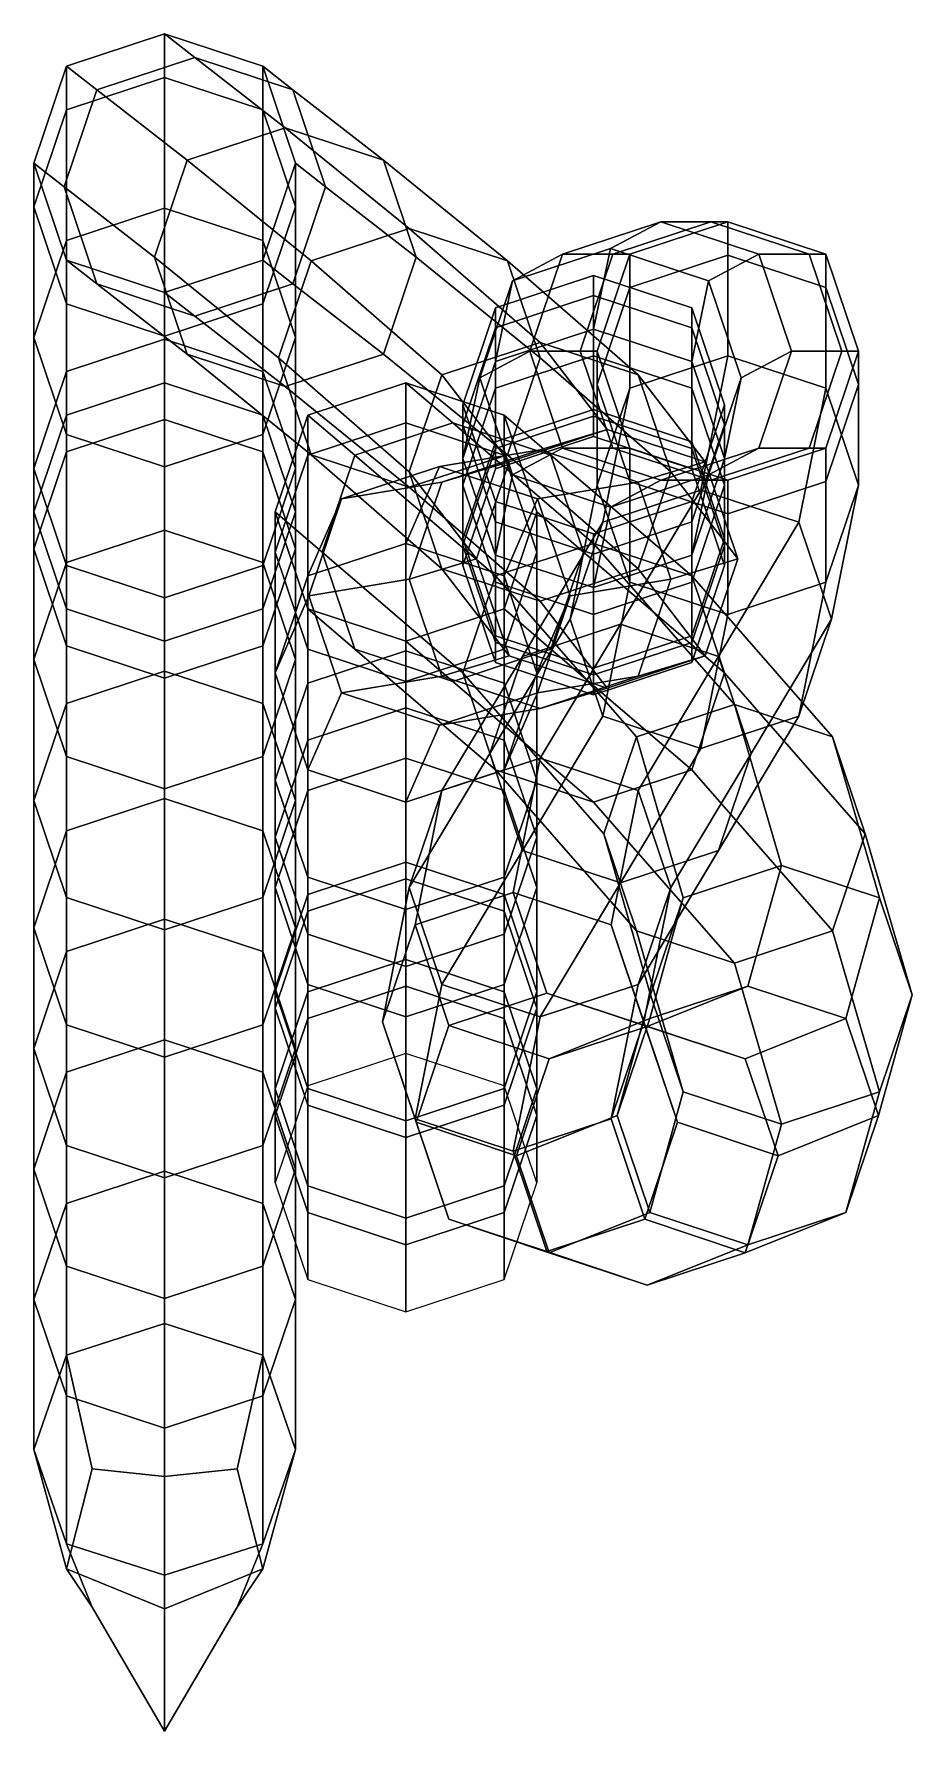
# Model space of a CAD drawing. Extents: x -10441 to 5934, y -24771 to 6860.
import ezdxf

# ---------------------------------------------------------------- set-up
doc = ezdxf.new("R2010")
doc.units = 0

msp = doc.modelspace()

# ---------------------------------------------------------------- linework, layer by layer
for points in [[(-9831.917969, 6257.40332, -242500), (-8003.794922, 6859.871094, -242500), (-7441.294922, 6422.371094, -236812.5), (-9269.417969, 5819.90332, -236812.5)], [(-8003.794922, 6047.371094, -248312.5), (-8003.794922, 6859.871094, -242500), (-9831.917969, 6257.40332, -242500), (-9831.917969, 5444.90332, -248312.5)], [(-8003.794922, 6047.371094, -248312.5), (-6175.671387, 5444.90332, -248312.5), (-6175.671387, 6257.40332, -242500), (-8003.794922, 6859.871094, -242500)], [(-6175.671387, 6257.40332, -242500), (-5613.171387, 5819.90332, -236812.5), (-7441.294922, 6422.371094, -236812.5), (-8003.794922, 6859.871094, -242500)], [(-7581.918457, 4507.40332, -231750), (-9269.417969, 5819.90332, -236812.5), (-7441.294922, 6422.371094, -236812.5), (-5753.794922, 5109.871094, -231750)], [(-3925.671387, 4507.40332, -231750), (-5753.794922, 5109.871094, -231750), (-7441.294922, 6422.371094, -236812.5), (-5613.171387, 5819.90332, -236812.5)], [(-10441.292969, 3637.5, -248312.5), (-9831.917969, 5444.90332, -248312.5), (-9831.917969, 6257.40332, -242500), (-10441.292969, 4450, -242500)], [(-9878.792969, 4012.5, -236812.5), (-10441.292969, 4450, -242500), (-9831.917969, 6257.40332, -242500), (-9269.417969, 5819.90332, -236812.5)], [(-9831.917969, 3007.40332, -253750), (-8003.794922, 3609.871094, -253750), (-8003.794922, 6047.371094, -248312.5), (-9831.917969, 5444.90332, -248312.5)], [(-6175.671387, 3007.40332, -253750), (-6175.671387, 5444.90332, -248312.5), (-8003.794922, 6047.371094, -248312.5), (-8003.794922, 3609.871094, -253750)], [(-5003.796875, 4012.5, -236812.5), (-5613.171387, 5819.90332, -236812.5), (-6175.671387, 6257.40332, -242500), (-5566.296875, 4450, -242500)], [(-5566.296875, 3637.5, -248312.5), (-5566.296875, 4450, -242500), (-6175.671387, 6257.40332, -242500), (-6175.671387, 5444.90332, -248312.5)], [(-8191.292969, 2700, -231750), (-9878.792969, 4012.5, -236812.5), (-9269.417969, 5819.90332, -236812.5), (-7581.918457, 4507.40332, -231750)], [(-3316.296875, 2700, -231750), (-3925.671387, 4507.40332, -231750), (-5613.171387, 5819.90332, -236812.5), (-5003.796875, 4012.5, -236812.5)], [(-10441.292969, 1200, -253750), (-9831.917969, 3007.40332, -253750), (-9831.917969, 5444.90332, -248312.5), (-10441.292969, 3637.5, -248312.5)], [(-5566.296875, 1200, -253750), (-5566.296875, 3637.5, -248312.5), (-6175.671387, 5444.90332, -248312.5), (-6175.671387, 3007.40332, -253750)], [(-3441.294922, 3234.871094, -226875), (-5269.418457, 2632.40332, -226875), (-7581.918457, 4507.40332, -231750), (-5753.794922, 5109.871094, -231750)], [(-3441.294922, 3234.871094, -226875), (-5753.794922, 5109.871094, -231750), (-3925.671387, 4507.40332, -231750), (-1613.171387, 2632.40332, -226875)], [(-9831.917969, 1830.09668, -248312.5), (-10441.292969, 3637.5, -248312.5), (-10441.292969, 4450, -242500), (-9831.917969, 2642.59668, -242500)], [(-9269.417969, 2205.09668, -236812.5), (-9831.917969, 2642.59668, -242500), (-10441.292969, 4450, -242500), (-9878.792969, 4012.5, -236812.5)], [(-5878.792969, 825, -226875), (-8191.292969, 2700, -231750), (-7581.918457, 4507.40332, -231750), (-5269.418457, 2632.40332, -226875)], [(-6175.671387, 1830.09668, -248312.5), (-6175.671387, 2642.59668, -242500), (-5566.296875, 4450, -242500), (-5566.296875, 3637.5, -248312.5)], [(-5613.171387, 2205.09668, -236812.5), (-5003.796875, 4012.5, -236812.5), (-5566.296875, 4450, -242500), (-6175.671387, 2642.59668, -242500)], [(-1003.796875, 825, -226875), (-1613.171387, 2632.40332, -226875), (-3925.671387, 4507.40332, -231750), (-3316.296875, 2700, -231750)], [(-7581.918457, 892.59668, -231750), (-9269.417969, 2205.09668, -236812.5), (-9878.792969, 4012.5, -236812.5), (-8191.292969, 2700, -231750)], [(-3925.671387, 892.59668, -231750), (-3316.296875, 2700, -231750), (-5003.796875, 4012.5, -236812.5), (-5613.171387, 2205.09668, -236812.5)], [(-9831.917969, -607.40332, -253750), (-10441.292969, 1200, -253750), (-10441.292969, 3637.5, -248312.5), (-9831.917969, 1830.09668, -248312.5)], [(-9831.917969, 569.90332, -259162.5), (-8003.794922, 1172.371094, -259162.5), (-8003.794922, 3609.871094, -253750), (-9831.917969, 3007.40332, -253750)], [(-6175.671387, 569.90332, -259162.5), (-6175.671387, 3007.40332, -253750), (-8003.794922, 3609.871094, -253750), (-8003.794922, 1172.371094, -259162.5)], [(-6175.671387, -607.40332, -253750), (-6175.671387, 1830.09668, -248312.5), (-5566.296875, 3637.5, -248312.5), (-5566.296875, 1200, -253750)], [(-2831.918457, 507.40332, -221750), (-5269.418457, 2632.40332, -226875), (-3441.294922, 3234.871094, -226875), (-1003.794922, 1109.871094, -221750)], [(824.328613, 507.40332, -221750), (-1003.794922, 1109.871094, -221750), (-3441.294922, 3234.871094, -226875), (-1613.171387, 2632.40332, -226875)], [(-581.918457, 2757.40332, -47250), (1246.205078, 3359.871094, -47250), (308.705078, 2859.871094, -42562.5), (-1519.418457, 2257.40332, -42562.5)], [(-581.918457, 2757.40332, 38750), (-1519.418457, 2257.40332, 34062.5), (308.705078, 2859.871094, 34062.5), (1246.205078, 3359.871094, 38750)], [(-581.918457, 2757.40332, -47250), (355.581543, 2757.40332, -52562.5), (2183.705078, 3359.871094, -52562.5), (1246.205078, 3359.871094, -47250)], [(-581.918457, 2757.40332, 38750), (1246.205078, 3359.871094, 38750), (2183.705078, 3359.871094, 44062.5), (355.581543, 2757.40332, 44062.5)], [(3074.328613, 2757.40332, -47250), (2136.828613, 2257.40332, -42562.5), (308.705078, 2859.871094, -42562.5), (1246.205078, 3359.871094, -47250)], [(3074.328613, 2757.40332, 38750), (1246.205078, 3359.871094, 38750), (308.705078, 2859.871094, 34062.5), (2136.828613, 2257.40332, 34062.5)], [(668.081543, 2757.40332, -59000), (2496.205078, 3359.871094, -59000), (2183.705078, 3359.871094, -52562.5), (355.581543, 2757.40332, -52562.5)], [(668.081543, 2757.40332, 50500), (355.581543, 2757.40332, 44062.5), (2183.705078, 3359.871094, 44062.5), (2496.205078, 3359.871094, 50500)], [(2496.205078, 2734.871094, -65375), (2496.205078, 3359.871094, -59000), (668.081543, 2757.40332, -59000), (668.081543, 2132.40332, -65375)], [(2496.205078, 2734.871094, 56875), (668.081543, 2132.40332, 56875), (668.081543, 2757.40332, 50500), (2496.205078, 3359.871094, 50500)], [(3074.328613, 2757.40332, -47250), (1246.205078, 3359.871094, -47250), (2183.705078, 3359.871094, -52562.5), (4011.828613, 2757.40332, -52562.5)], [(3074.328613, 2757.40332, 38750), (4011.828613, 2757.40332, 44062.5), (2183.705078, 3359.871094, 44062.5), (1246.205078, 3359.871094, 38750)], [(4324.328613, 2757.40332, -59000), (4011.828613, 2757.40332, -52562.5), (2183.705078, 3359.871094, -52562.5), (2496.205078, 3359.871094, -59000)], [(4324.328613, 2757.40332, 50500), (2496.205078, 3359.871094, 50500), (2183.705078, 3359.871094, 44062.5), (4011.828613, 2757.40332, 44062.5)], [(2496.205078, 2734.871094, -65375), (4324.328613, 2132.40332, -65375), (4324.328613, 2757.40332, -59000), (2496.205078, 3359.871094, -59000)], [(2496.205078, 2734.871094, 56875), (2496.205078, 3359.871094, 50500), (4324.328613, 2757.40332, 50500), (4324.328613, 2132.40332, 56875)], [(-10441.292969, -1237.5, -259162.5), (-9831.917969, 569.90332, -259162.5), (-9831.917969, 3007.40332, -253750), (-10441.292969, 1200, -253750)], [(-5566.296875, -1237.5, -259162.5), (-5566.296875, 1200, -253750), (-6175.671387, 3007.40332, -253750), (-6175.671387, 569.90332, -259162.5)], [(-1831.918457, 757.40332, -38000), (-1519.418457, 2257.40332, -42562.5), (308.705078, 2859.871094, -42562.5), (-3.794922, 1359.871094, -38000)], [(-1831.918457, 757.40332, 29500), (-3.794922, 1359.871094, 29500), (308.705078, 2859.871094, 34062.5), (-1519.418457, 2257.40332, 34062.5)], [(1824.328613, 757.40332, -38000), (-3.794922, 1359.871094, -38000), (308.705078, 2859.871094, -42562.5), (2136.828613, 2257.40332, -42562.5)], [(1824.328613, 757.40332, 29500), (2136.828613, 2257.40332, 34062.5), (308.705078, 2859.871094, 34062.5), (-3.794922, 1359.871094, 29500)], [(-8003.794922, 1227.628906, -248312.5), (-9831.917969, 1830.09668, -248312.5), (-9831.917969, 2642.59668, -242500), (-8003.794922, 2040.128906, -242500)], [(-7441.294922, 1602.628906, -236812.5), (-8003.794922, 2040.128906, -242500), (-9831.917969, 2642.59668, -242500), (-9269.417969, 2205.09668, -236812.5)], [(-5269.418457, -982.40332, -226875), (-7581.918457, 892.59668, -231750), (-8191.292969, 2700, -231750), (-5878.792969, 825, -226875)], [(-8003.794922, 1227.628906, -248312.5), (-8003.794922, 2040.128906, -242500), (-6175.671387, 2642.59668, -242500), (-6175.671387, 1830.09668, -248312.5)], [(-7441.294922, 1602.628906, -236812.5), (-5613.171387, 2205.09668, -236812.5), (-6175.671387, 2642.59668, -242500), (-8003.794922, 2040.128906, -242500)], [(-3441.292969, -1300, -221750), (-5878.792969, 825, -226875), (-5269.418457, 2632.40332, -226875), (-2831.918457, 507.40332, -221750)], [(-1613.171387, -982.40332, -226875), (-1003.796875, 825, -226875), (-3316.296875, 2700, -231750), (-3925.671387, 892.59668, -231750)], [(-2128.792969, 450, -42562.5), (-1191.292969, 950, -47250), (-581.918457, 2757.40332, -47250), (-1519.418457, 2257.40332, -42562.5)], [(-2128.792969, 450, 34062.5), (-1519.418457, 2257.40332, 34062.5), (-581.918457, 2757.40332, 38750), (-1191.292969, 950, 38750)], [(1433.703125, -1300, -221750), (824.328613, 507.40332, -221750), (-1613.171387, 2632.40332, -226875), (-1003.796875, 825, -226875)], [(-1191.292969, 950, -47250), (-253.792969, 950, -52562.5), (355.581543, 2757.40332, -52562.5), (-581.918457, 2757.40332, -47250)], [(-253.792969, 950, 44062.5), (-1191.292969, 950, 38750), (-581.918457, 2757.40332, 38750), (355.581543, 2757.40332, 44062.5)], [(-253.792969, 950, -52562.5), (58.707031, 950, -59000), (668.081543, 2757.40332, -59000), (355.581543, 2757.40332, -52562.5)], [(58.707031, 950, 50500), (-253.792969, 950, 44062.5), (355.581543, 2757.40332, 44062.5), (668.081543, 2757.40332, 50500)], [(58.707031, 325, -65375), (668.081543, 2132.40332, -65375), (668.081543, 2757.40332, -59000), (58.707031, 950, -59000)], [(58.707031, 325, 56875), (58.707031, 950, 50500), (668.081543, 2757.40332, 50500), (668.081543, 2132.40332, 56875)], [(668.081543, 257.40332, -70500), (2496.205078, 859.871094, -70500), (2496.205078, 2734.871094, -65375), (668.081543, 2132.40332, -65375)], [(668.081543, 257.40332, 62000), (668.081543, 2132.40332, 56875), (2496.205078, 2734.871094, 56875), (2496.205078, 859.871094, 62000)], [(2746.203125, 450, -42562.5), (2136.828613, 2257.40332, -42562.5), (3074.328613, 2757.40332, -47250), (3683.703125, 950, -47250)], [(2746.203125, 450, 34062.5), (3683.703125, 950, 38750), (3074.328613, 2757.40332, 38750), (2136.828613, 2257.40332, 34062.5)], [(4324.328613, 257.40332, -70500), (4324.328613, 2132.40332, -65375), (2496.205078, 2734.871094, -65375), (2496.205078, 859.871094, -70500)], [(4324.328613, 257.40332, 62000), (2496.205078, 859.871094, 62000), (2496.205078, 2734.871094, 56875), (4324.328613, 2132.40332, 56875)], [(3683.703125, 950, -47250), (3074.328613, 2757.40332, -47250), (4011.828613, 2757.40332, -52562.5), (4621.203125, 950, -52562.5)], [(4621.203125, 950, 44062.5), (4011.828613, 2757.40332, 44062.5), (3074.328613, 2757.40332, 38750), (3683.703125, 950, 38750)], [(4621.203125, 950, -52562.5), (4011.828613, 2757.40332, -52562.5), (4324.328613, 2757.40332, -59000), (4933.703125, 950, -59000)], [(4933.703125, 950, 50500), (4324.328613, 2757.40332, 50500), (4011.828613, 2757.40332, 44062.5), (4621.203125, 950, 44062.5)], [(4933.703125, 325, -65375), (4933.703125, 950, -59000), (4324.328613, 2757.40332, -59000), (4324.328613, 2132.40332, -65375)], [(4933.703125, 325, 56875), (4324.328613, 2132.40332, 56875), (4324.328613, 2757.40332, 50500), (4933.703125, 950, 50500)], [(-2441.292969, -1050, -38000), (-2128.792969, 450, -42562.5), (-1519.418457, 2257.40332, -42562.5), (-1831.918457, 757.40332, -38000)], [(-2441.292969, -1050, 29500), (-1831.918457, 757.40332, 29500), (-1519.418457, 2257.40332, 34062.5), (-2128.792969, 450, 34062.5)], [(-1831.918457, 1757.40332, 1500), (-3.794922, 2359.871094, 1500), (-3.794922, 1984.871094, 6625), (-1831.918457, 1382.40332, 6625)], [(-1831.918457, 1757.40332, 1500), (-1831.918457, 1757.40332, -4062.5), (-3.794922, 2359.871094, -4062.5), (-3.794922, 2359.871094, 1500)], [(-1831.918457, 1757.40332, -9750), (-3.794922, 2359.871094, -9750), (-3.794922, 2359.871094, -4062.5), (-1831.918457, 1757.40332, -4062.5)], [(-1831.918457, 1757.40332, -9750), (-1831.918457, 1382.40332, -15062.5), (-3.794922, 1984.871094, -15062.5), (-3.794922, 2359.871094, -9750)], [(1824.328613, 1757.40332, 1500), (-3.794922, 2359.871094, 1500), (-3.794922, 2359.871094, -4062.5), (1824.328613, 1757.40332, -4062.5)], [(1824.328613, 1757.40332, 1500), (1824.328613, 1382.40332, 6625), (-3.794922, 1984.871094, 6625), (-3.794922, 2359.871094, 1500)], [(1824.328613, 1757.40332, -9750), (-3.794922, 2359.871094, -9750), (-3.794922, 1984.871094, -15062.5), (1824.328613, 1382.40332, -15062.5)], [(1824.328613, 1757.40332, -9750), (1824.328613, 1757.40332, -4062.5), (-3.794922, 2359.871094, -4062.5), (-3.794922, 2359.871094, -9750)], [(2433.703125, -1050, -38000), (1824.328613, 757.40332, -38000), (2136.828613, 2257.40332, -42562.5), (2746.203125, 450, -42562.5)], [(2433.703125, -1050, 29500), (2746.203125, 450, 34062.5), (2136.828613, 2257.40332, 34062.5), (1824.328613, 757.40332, 29500)], [(-5753.794922, 290.128906, -231750), (-7441.294922, 1602.628906, -236812.5), (-9269.417969, 2205.09668, -236812.5), (-7581.918457, 892.59668, -231750)], [(-5753.794922, 290.128906, -231750), (-3925.671387, 892.59668, -231750), (-5613.171387, 2205.09668, -236812.5), (-7441.294922, 1602.628906, -236812.5)], [(-1831.918457, 257.40332, -19500), (-3.794922, 859.871094, -19500), (-3.794922, 1984.871094, -15062.5), (-1831.918457, 1382.40332, -15062.5)], [(-1831.918457, 257.40332, 11000), (-1831.918457, 1382.40332, 6625), (-3.794922, 1984.871094, 6625), (-3.794922, 859.871094, 11000)], [(1824.328613, 257.40332, -19500), (1824.328613, 1382.40332, -15062.5), (-3.794922, 1984.871094, -15062.5), (-3.794922, 859.871094, -19500)], [(1824.328613, 257.40332, 11000), (-3.794922, 859.871094, 11000), (-3.794922, 1984.871094, 6625), (1824.328613, 1382.40332, 6625)], [(58.707031, -1550, -70500), (668.081543, 257.40332, -70500), (668.081543, 2132.40332, -65375), (58.707031, 325, -65375)], [(58.707031, -1550, 62000), (58.707031, 325, 56875), (668.081543, 2132.40332, 56875), (668.081543, 257.40332, 62000)], [(4933.703125, -1550, -70500), (4933.703125, 325, -65375), (4324.328613, 2132.40332, -65375), (4324.328613, 257.40332, -70500)], [(4933.703125, -1550, 62000), (4324.328613, 257.40332, 62000), (4324.328613, 2132.40332, 56875), (4933.703125, 325, 56875)], [(-8003.794922, -1209.871094, -253750), (-9831.917969, -607.40332, -253750), (-9831.917969, 1830.09668, -248312.5), (-8003.794922, 1227.628906, -248312.5)], [(-8003.794922, -1209.871094, -253750), (-8003.794922, 1227.628906, -248312.5), (-6175.671387, 1830.09668, -248312.5), (-6175.671387, -607.40332, -253750)], [(-2441.292969, -50, 1500), (-2441.292969, -50, -4062.5), (-1831.918457, 1757.40332, -4062.5), (-1831.918457, 1757.40332, 1500)], [(-2441.292969, -425, 6625), (-2441.292969, -50, 1500), (-1831.918457, 1757.40332, 1500), (-1831.918457, 1382.40332, 6625)], [(-2441.292969, -425, -15062.5), (-1831.918457, 1382.40332, -15062.5), (-1831.918457, 1757.40332, -9750), (-2441.292969, -50, -9750)], [(-2441.292969, -50, -4062.5), (-2441.292969, -50, -9750), (-1831.918457, 1757.40332, -9750), (-1831.918457, 1757.40332, -4062.5)], [(2433.703125, -425, 6625), (1824.328613, 1382.40332, 6625), (1824.328613, 1757.40332, 1500), (2433.703125, -50, 1500)], [(2433.703125, -50, 1500), (1824.328613, 1757.40332, 1500), (1824.328613, 1757.40332, -4062.5), (2433.703125, -50, -4062.5)], [(2433.703125, -50, -4062.5), (1824.328613, 1757.40332, -4062.5), (1824.328613, 1757.40332, -9750), (2433.703125, -50, -9750)], [(2433.703125, -425, -15062.5), (2433.703125, -50, -9750), (1824.328613, 1757.40332, -9750), (1824.328613, 1382.40332, -15062.5)], [(-2441.292969, -1550, -19500), (-1831.918457, 257.40332, -19500), (-1831.918457, 1382.40332, -15062.5), (-2441.292969, -425, -15062.5)], [(-2441.292969, -1550, 11000), (-2441.292969, -425, 6625), (-1831.918457, 1382.40332, 6625), (-1831.918457, 257.40332, 11000)], [(-1831.918457, -742.59668, -33375), (-1831.918457, 757.40332, -38000), (-3.794922, 1359.871094, -38000), (-3.794922, -140.128906, -33375)], [(-1831.918457, -742.59668, 24875), (-3.794922, -140.128906, 24875), (-3.794922, 1359.871094, 29500), (-1831.918457, 757.40332, 29500)], [(1824.328613, -742.59668, -33375), (-3.794922, -140.128906, -33375), (-3.794922, 1359.871094, -38000), (1824.328613, 757.40332, -38000)], [(1824.328613, -742.59668, 24875), (1824.328613, 757.40332, 29500), (-3.794922, 1359.871094, 29500), (-3.794922, -140.128906, 24875)], [(2433.703125, -1550, -19500), (2433.703125, -425, -15062.5), (1824.328613, 1382.40332, -15062.5), (1824.328613, 257.40332, -19500)], [(2433.703125, -1550, 11000), (1824.328613, 257.40332, 11000), (1824.328613, 1382.40332, 6625), (2433.703125, -425, 6625)], [(-9831.917969, -3044.90332, -259162.5), (-10441.292969, -1237.5, -259162.5), (-10441.292969, 1200, -253750), (-9831.917969, -607.40332, -253750)], [(-9831.917969, -242.59668, -264900), (-8003.794922, 359.871094, -264900), (-8003.794922, 1172.371094, -259162.5), (-9831.917969, 569.90332, -259162.5)], [(-6175.671387, -242.59668, -264900), (-6175.671387, 569.90332, -259162.5), (-8003.794922, 1172.371094, -259162.5), (-8003.794922, 359.871094, -264900)], [(-6175.671387, -3044.90332, -259162.5), (-6175.671387, -607.40332, -253750), (-5566.296875, 1200, -253750), (-5566.296875, -1237.5, -259162.5)], [(-1581.918457, -1117.59668, -216250), (-2831.918457, 507.40332, -221750), (-1003.794922, 1109.871094, -221750), (246.205078, -515.128906, -216250)], [(-1519.418457, -1357.40332, -42562.5), (-581.918457, -857.40332, -47250), (-1191.292969, 950, -47250), (-2128.792969, 450, -42562.5)], [(-1519.418457, -1357.40332, 34062.5), (-2128.792969, 450, 34062.5), (-1191.292969, 950, 38750), (-581.918457, -857.40332, 38750)], [(355.581543, -857.40332, -52562.5), (-253.792969, 950, -52562.5), (-1191.292969, 950, -47250), (-581.918457, -857.40332, -47250)], [(355.581543, -857.40332, 44062.5), (-581.918457, -857.40332, 38750), (-1191.292969, 950, 38750), (-253.792969, 950, 44062.5)], [(2074.328613, -1117.59668, -216250), (246.205078, -515.128906, -216250), (-1003.794922, 1109.871094, -221750), (824.328613, 507.40332, -221750)], [(355.581543, -857.40332, -52562.5), (668.081543, -857.40332, -59000), (58.707031, 950, -59000), (-253.792969, 950, -52562.5)], [(355.581543, -857.40332, 44062.5), (-253.792969, 950, 44062.5), (58.707031, 950, 50500), (668.081543, -857.40332, 50500)], [(668.081543, -1482.40332, -65375), (58.707031, 325, -65375), (58.707031, 950, -59000), (668.081543, -857.40332, -59000)], [(668.081543, -1482.40332, 56875), (668.081543, -857.40332, 50500), (58.707031, 950, 50500), (58.707031, 325, 56875)], [(2136.828613, -1357.40332, -42562.5), (2746.203125, 450, -42562.5), (3683.703125, 950, -47250), (3074.328613, -857.40332, -47250)], [(2136.828613, -1357.40332, 34062.5), (3074.328613, -857.40332, 38750), (3683.703125, 950, 38750), (2746.203125, 450, 34062.5)], [(4011.828613, -857.40332, -52562.5), (3074.328613, -857.40332, -47250), (3683.703125, 950, -47250), (4621.203125, 950, -52562.5)], [(4011.828613, -857.40332, 44062.5), (4621.203125, 950, 44062.5), (3683.703125, 950, 38750), (3074.328613, -857.40332, 38750)], [(4011.828613, -857.40332, -52562.5), (4621.203125, 950, -52562.5), (4933.703125, 950, -59000), (4324.328613, -857.40332, -59000)], [(4011.828613, -857.40332, 44062.5), (4324.328613, -857.40332, 50500), (4933.703125, 950, 50500), (4621.203125, 950, 44062.5)], [(4324.328613, -1482.40332, -65375), (4324.328613, -857.40332, -59000), (4933.703125, 950, -59000), (4933.703125, 325, -65375)], [(4324.328613, -1482.40332, 56875), (4933.703125, 325, 56875), (4933.703125, 950, 50500), (4324.328613, -857.40332, 50500)], [(-3441.294922, -1584.871094, -226875), (-5753.794922, 290.128906, -231750), (-7581.918457, 892.59668, -231750), (-5269.418457, -982.40332, -226875)], [(-2831.918457, -3107.40332, -221750), (-5269.418457, -982.40332, -226875), (-5878.792969, 825, -226875), (-3441.292969, -1300, -221750)], [(-3441.294922, -1584.871094, -226875), (-1613.171387, -982.40332, -226875), (-3925.671387, 892.59668, -231750), (-5753.794922, 290.128906, -231750)], [(-2441.292969, -2550, -33375), (-2441.292969, -1050, -38000), (-1831.918457, 757.40332, -38000), (-1831.918457, -742.59668, -33375)], [(-2441.292969, -2550, 24875), (-1831.918457, -742.59668, 24875), (-1831.918457, 757.40332, 29500), (-2441.292969, -1050, 29500)], [(-1831.918457, -867.59668, -23750), (-3.794922, -265.128906, -23750), (-3.794922, 859.871094, -19500), (-1831.918457, 257.40332, -19500)], [(-1831.918457, -867.59668, 15250), (-1831.918457, 257.40332, 11000), (-3.794922, 859.871094, 11000), (-3.794922, -265.128906, 15250)], [(824.328613, -3107.40332, -221750), (1433.703125, -1300, -221750), (-1003.796875, 825, -226875), (-1613.171387, -982.40332, -226875)], [(1824.328613, -867.59668, -23750), (1824.328613, 257.40332, -19500), (-3.794922, 859.871094, -19500), (-3.794922, -265.128906, -23750)], [(1824.328613, -867.59668, 15250), (-3.794922, -265.128906, 15250), (-3.794922, 859.871094, 11000), (1824.328613, 257.40332, 11000)], [(1996.205078, -1640.128906, -74875), (2496.205078, 859.871094, -70500), (668.081543, 257.40332, -70500), (168.081543, -2242.59668, -74875)], [(168.081543, -2242.59668, 66375), (668.081543, 257.40332, 62000), (2496.205078, 859.871094, 62000), (1996.205078, -1640.128906, 66375)], [(2433.703125, -2550, -33375), (1824.328613, -742.59668, -33375), (1824.328613, 757.40332, -38000), (2433.703125, -1050, -38000)], [(2433.703125, -2550, 24875), (2433.703125, -1050, 29500), (1824.328613, 757.40332, 29500), (1824.328613, -742.59668, 24875)], [(1996.205078, -1640.128906, -74875), (3824.328613, -2242.59668, -74875), (4324.328613, 257.40332, -70500), (2496.205078, 859.871094, -70500)], [(3824.328613, -2242.59668, 66375), (1996.205078, -1640.128906, 66375), (2496.205078, 859.871094, 62000), (4324.328613, 257.40332, 62000)], [(-10441.292969, -2050, -264900), (-9831.917969, -242.59668, -264900), (-9831.917969, 569.90332, -259162.5), (-10441.292969, -1237.5, -259162.5)], [(-9831.917969, -242.59668, -264900), (-9831.917969, -242.59668, -270700), (-8003.794922, 359.871094, -270700), (-8003.794922, 359.871094, -264900)], [(-9831.917969, -242.59668, -276300), (-8003.794922, 359.871094, -276300), (-8003.794922, 359.871094, -270700), (-9831.917969, -242.59668, -270700)], [(-9831.917969, -242.59668, -276300), (-9831.917969, -242.59668, -281737.5), (-8003.794922, 359.871094, -281737.5), (-8003.794922, 359.871094, -276300)], [(-9831.917969, -242.59668, -287050), (-8003.794922, 359.871094, -287050), (-8003.794922, 359.871094, -281737.5), (-9831.917969, -242.59668, -281737.5)], [(-8003.794922, -327.628906, -292175), (-8003.794922, 359.871094, -287050), (-9831.917969, -242.59668, -287050), (-9831.917969, -930.09668, -292175)], [(-6175.671387, -242.59668, -264900), (-8003.794922, 359.871094, -264900), (-8003.794922, 359.871094, -270700), (-6175.671387, -242.59668, -270700)], [(-6175.671387, -242.59668, -276300), (-8003.794922, 359.871094, -276300), (-8003.794922, 359.871094, -281737.5), (-6175.671387, -242.59668, -281737.5)], [(-6175.671387, -242.59668, -276300), (-6175.671387, -242.59668, -270700), (-8003.794922, 359.871094, -270700), (-8003.794922, 359.871094, -276300)], [(-8003.794922, -327.628906, -292175), (-6175.671387, -930.09668, -292175), (-6175.671387, -242.59668, -287050), (-8003.794922, 359.871094, -287050)], [(-6175.671387, -242.59668, -287050), (-6175.671387, -242.59668, -281737.5), (-8003.794922, 359.871094, -281737.5), (-8003.794922, 359.871094, -287050)], [(-5566.296875, -2050, -264900), (-5566.296875, -1237.5, -259162.5), (-6175.671387, 569.90332, -259162.5), (-6175.671387, -242.59668, -264900)], [(-2628.794922, -390.128906, -128125), (-4456.918457, -992.59668, -128125), (-5331.918457, -242.59668, -134500), (-3503.794922, 359.871094, -134500)], [(-5331.918457, -242.59668, -134500), (-5331.918457, -242.59668, -140875), (-3503.794922, 359.871094, -140875), (-3503.794922, 359.871094, -134500)], [(-5331.918457, -242.59668, -147000), (-3503.794922, 359.871094, -147000), (-3503.794922, 359.871094, -140875), (-5331.918457, -242.59668, -140875)], [(-3503.794922, -390.128906, -152875), (-3503.794922, 359.871094, -147000), (-5331.918457, -242.59668, -147000), (-5331.918457, -992.59668, -152875)], [(-5331.918457, -242.59668, 126000), (-3503.794922, 359.871094, 126000), (-3503.794922, 359.871094, 132375), (-5331.918457, -242.59668, 132375)], [(-2628.794922, -390.128906, 119625), (-3503.794922, 359.871094, 126000), (-5331.918457, -242.59668, 126000), (-4456.918457, -992.59668, 119625)], [(-3503.794922, -390.128906, 144375), (-5331.918457, -992.59668, 144375), (-5331.918457, -242.59668, 138500), (-3503.794922, 359.871094, 138500)], [(-5331.918457, -242.59668, 138500), (-5331.918457, -242.59668, 132375), (-3503.794922, 359.871094, 132375), (-3503.794922, 359.871094, 138500)], [(-1675.671387, -242.59668, -134500), (-3503.794922, 359.871094, -134500), (-3503.794922, 359.871094, -140875), (-1675.671387, -242.59668, -140875)], [(-2628.794922, -390.128906, -128125), (-3503.794922, 359.871094, -134500), (-1675.671387, -242.59668, -134500), (-800.671387, -992.59668, -128125)], [(-3503.794922, -390.128906, -152875), (-1675.671387, -992.59668, -152875), (-1675.671387, -242.59668, -147000), (-3503.794922, 359.871094, -147000)], [(-1675.671387, -242.59668, -147000), (-1675.671387, -242.59668, -140875), (-3503.794922, 359.871094, -140875), (-3503.794922, 359.871094, -147000)], [(-1675.671387, -242.59668, 126000), (-1675.671387, -242.59668, 132375), (-3503.794922, 359.871094, 132375), (-3503.794922, 359.871094, 126000)], [(-2628.794922, -390.128906, 119625), (-800.671387, -992.59668, 119625), (-1675.671387, -242.59668, 126000), (-3503.794922, 359.871094, 126000)], [(-3503.794922, -390.128906, 144375), (-3503.794922, 359.871094, 138500), (-1675.671387, -242.59668, 138500), (-1675.671387, -992.59668, 144375)], [(-1675.671387, -242.59668, 138500), (-3503.794922, 359.871094, 138500), (-3503.794922, 359.871094, 132375), (-1675.671387, -242.59668, 132375)], [(-2191.292969, -2925, -216250), (-3441.292969, -1300, -221750), (-2831.918457, 507.40332, -221750), (-1581.918457, -1117.59668, -216250)], [(-1831.918457, -2857.40332, -38000), (-1519.418457, -1357.40332, -42562.5), (-2128.792969, 450, -42562.5), (-2441.292969, -1050, -38000)], [(-1831.918457, -2857.40332, 29500), (-2441.292969, -1050, 29500), (-2128.792969, 450, 34062.5), (-1519.418457, -1357.40332, 34062.5)], [(668.081543, -3357.40332, -70500), (58.707031, -1550, -70500), (58.707031, 325, -65375), (668.081543, -1482.40332, -65375)], [(668.081543, -3357.40332, 62000), (668.081543, -1482.40332, 56875), (58.707031, 325, 56875), (58.707031, -1550, 62000)], [(2683.703125, -2925, -216250), (2074.328613, -1117.59668, -216250), (824.328613, 507.40332, -221750), (1433.703125, -1300, -221750)], [(1824.328613, -2857.40332, -38000), (2433.703125, -1050, -38000), (2746.203125, 450, -42562.5), (2136.828613, -1357.40332, -42562.5)], [(1824.328613, -2857.40332, 29500), (2136.828613, -1357.40332, 34062.5), (2746.203125, 450, 34062.5), (2433.703125, -1050, 29500)], [(4324.328613, -3357.40332, -70500), (4324.328613, -1482.40332, -65375), (4933.703125, 325, -65375), (4933.703125, -1550, -70500)], [(4324.328613, -3357.40332, 62000), (4933.703125, -1550, 62000), (4933.703125, 325, 56875), (4324.328613, -1482.40332, 56875)], [(-2441.292969, -2675, -23750), (-1831.918457, -867.59668, -23750), (-1831.918457, 257.40332, -19500), (-2441.292969, -1550, -19500)], [(-2441.292969, -2675, 15250), (-2441.292969, -1550, 11000), (-1831.918457, 257.40332, 11000), (-1831.918457, -867.59668, 15250)], [(-441.292969, -4050, -74875), (168.081543, -2242.59668, -74875), (668.081543, 257.40332, -70500), (58.707031, -1550, -70500)], [(-441.292969, -4050, 66375), (58.707031, -1550, 62000), (668.081543, 257.40332, 62000), (168.081543, -2242.59668, 66375)], [(2433.703125, -2675, -23750), (2433.703125, -1550, -19500), (1824.328613, 257.40332, -19500), (1824.328613, -867.59668, -23750)], [(2433.703125, -2675, 15250), (1824.328613, -867.59668, 15250), (1824.328613, 257.40332, 11000), (2433.703125, -1550, 11000)], [(4433.703125, -4050, -74875), (4933.703125, -1550, -70500), (4324.328613, 257.40332, -70500), (3824.328613, -2242.59668, -74875)], [(4433.703125, -4050, 66375), (3824.328613, -2242.59668, 66375), (4324.328613, 257.40332, 62000), (4933.703125, -1550, 62000)], [(-10441.292969, -2050, -264900), (-10441.292969, -2050, -270700), (-9831.917969, -242.59668, -270700), (-9831.917969, -242.59668, -264900)], [(-10441.292969, -2050, -276300), (-10441.292969, -2050, -281737.5), (-9831.917969, -242.59668, -281737.5), (-9831.917969, -242.59668, -276300)], [(-10441.292969, -2050, -270700), (-10441.292969, -2050, -276300), (-9831.917969, -242.59668, -276300), (-9831.917969, -242.59668, -270700)], [(-10441.292969, -2737.5, -292175), (-9831.917969, -930.09668, -292175), (-9831.917969, -242.59668, -287050), (-10441.292969, -2050, -287050)], [(-10441.292969, -2050, -281737.5), (-10441.292969, -2050, -287050), (-9831.917969, -242.59668, -287050), (-9831.917969, -242.59668, -281737.5)], [(-5566.296875, -2050, -264900), (-6175.671387, -242.59668, -264900), (-6175.671387, -242.59668, -270700), (-5566.296875, -2050, -270700)], [(-5566.296875, -2050, -270700), (-6175.671387, -242.59668, -270700), (-6175.671387, -242.59668, -276300), (-5566.296875, -2050, -276300)], [(-5566.296875, -2050, -276300), (-6175.671387, -242.59668, -276300), (-6175.671387, -242.59668, -281737.5), (-5566.296875, -2050, -281737.5)], [(-5566.296875, -2050, -281737.5), (-6175.671387, -242.59668, -281737.5), (-6175.671387, -242.59668, -287050), (-5566.296875, -2050, -287050)], [(-5566.296875, -2737.5, -292175), (-5566.296875, -2050, -287050), (-6175.671387, -242.59668, -287050), (-6175.671387, -930.09668, -292175)], [(-5941.292969, -2050, -134500), (-5941.292969, -2050, -140875), (-5331.918457, -242.59668, -140875), (-5331.918457, -242.59668, -134500)], [(-5066.292969, -2800, -128125), (-5941.292969, -2050, -134500), (-5331.918457, -242.59668, -134500), (-4456.918457, -992.59668, -128125)], [(-5941.292969, -2800, -152875), (-5331.918457, -992.59668, -152875), (-5331.918457, -242.59668, -147000), (-5941.292969, -2050, -147000)], [(-5941.292969, -2050, -140875), (-5941.292969, -2050, -147000), (-5331.918457, -242.59668, -147000), (-5331.918457, -242.59668, -140875)], [(-5066.292969, -2800, 119625), (-4456.918457, -992.59668, 119625), (-5331.918457, -242.59668, 126000), (-5941.292969, -2050, 126000)], [(-5941.292969, -2050, 132375), (-5941.292969, -2050, 126000), (-5331.918457, -242.59668, 126000), (-5331.918457, -242.59668, 132375)], [(-5941.292969, -2050, 138500), (-5941.292969, -2050, 132375), (-5331.918457, -242.59668, 132375), (-5331.918457, -242.59668, 138500)], [(-5941.292969, -2800, 144375), (-5941.292969, -2050, 138500), (-5331.918457, -242.59668, 138500), (-5331.918457, -992.59668, 144375)], [(-1831.918457, -2232.40332, 6625), (-1831.918457, -1857.40332, 1500), (-2441.292969, -50, 1500), (-2441.292969, -425, 6625)], [(-1831.918457, -1857.40332, -4062.5), (-2441.292969, -50, -4062.5), (-2441.292969, -50, 1500), (-1831.918457, -1857.40332, 1500)], [(-1831.918457, -2232.40332, -15062.5), (-2441.292969, -425, -15062.5), (-2441.292969, -50, -9750), (-1831.918457, -1857.40332, -9750)], [(-1831.918457, -1857.40332, -4062.5), (-1831.918457, -1857.40332, -9750), (-2441.292969, -50, -9750), (-2441.292969, -50, -4062.5)], [(-1831.918457, -1242.59668, -28500), (-1831.918457, -742.59668, -33375), (-3.794922, -140.128906, -33375), (-3.794922, -640.128906, -28500)], [(-1831.918457, -1242.59668, 20000), (-3.794922, -640.128906, 20000), (-3.794922, -140.128906, 24875), (-1831.918457, -742.59668, 24875)], [(-1831.918457, -1242.59668, -28500), (-3.794922, -640.128906, -28500), (-3.794922, -265.128906, -23750), (-1831.918457, -867.59668, -23750)], [(-1831.918457, -1242.59668, 20000), (-1831.918457, -867.59668, 15250), (-3.794922, -265.128906, 15250), (-3.794922, -640.128906, 20000)], [(-191.296875, -2800, -128125), (-800.671387, -992.59668, -128125), (-1675.671387, -242.59668, -134500), (-1066.296875, -2050, -134500)], [(-1066.296875, -2050, -134500), (-1675.671387, -242.59668, -134500), (-1675.671387, -242.59668, -140875), (-1066.296875, -2050, -140875)], [(-1066.296875, -2050, -140875), (-1675.671387, -242.59668, -140875), (-1675.671387, -242.59668, -147000), (-1066.296875, -2050, -147000)], [(-1066.296875, -2800, -152875), (-1066.296875, -2050, -147000), (-1675.671387, -242.59668, -147000), (-1675.671387, -992.59668, -152875)], [(-1066.296875, -2050, 132375), (-1675.671387, -242.59668, 132375), (-1675.671387, -242.59668, 126000), (-1066.296875, -2050, 126000)], [(-191.296875, -2800, 119625), (-1066.296875, -2050, 126000), (-1675.671387, -242.59668, 126000), (-800.671387, -992.59668, 119625)], [(-1066.296875, -2800, 144375), (-1675.671387, -992.59668, 144375), (-1675.671387, -242.59668, 138500), (-1066.296875, -2050, 138500)], [(-1066.296875, -2050, 138500), (-1675.671387, -242.59668, 138500), (-1675.671387, -242.59668, 132375), (-1066.296875, -2050, 132375)], [(1824.328613, -1242.59668, -28500), (-3.794922, -640.128906, -28500), (-3.794922, -140.128906, -33375), (1824.328613, -742.59668, -33375)], [(1824.328613, -1242.59668, 20000), (1824.328613, -742.59668, 24875), (-3.794922, -140.128906, 24875), (-3.794922, -640.128906, 20000)], [(1824.328613, -1242.59668, -28500), (1824.328613, -867.59668, -23750), (-3.794922, -265.128906, -23750), (-3.794922, -640.128906, -28500)], [(1824.328613, -1242.59668, 20000), (-3.794922, -640.128906, 20000), (-3.794922, -265.128906, 15250), (1824.328613, -867.59668, 15250)], [(1824.328613, -1857.40332, -4062.5), (1824.328613, -1857.40332, 1500), (2433.703125, -50, 1500), (2433.703125, -50, -4062.5)], [(1824.328613, -2232.40332, 6625), (2433.703125, -425, 6625), (2433.703125, -50, 1500), (1824.328613, -1857.40332, 1500)], [(1824.328613, -2232.40332, -15062.5), (1824.328613, -1857.40332, -9750), (2433.703125, -50, -9750), (2433.703125, -425, -15062.5)], [(1824.328613, -1857.40332, -4062.5), (2433.703125, -50, -4062.5), (2433.703125, -50, -9750), (1824.328613, -1857.40332, -9750)], [(-9831.917969, -2992.59668, -297050), (-8003.794922, -2390.128906, -297050), (-8003.794922, -327.628906, -292175), (-9831.917969, -930.09668, -292175)], [(-9831.917969, -3044.90332, -259162.5), (-9831.917969, -607.40332, -253750), (-8003.794922, -1209.871094, -253750), (-8003.794922, -3647.371094, -259162.5)], [(-6175.671387, -2992.59668, -297050), (-6175.671387, -930.09668, -292175), (-8003.794922, -327.628906, -292175), (-8003.794922, -2390.128906, -297050)], [(-6175.671387, -3044.90332, -259162.5), (-8003.794922, -3647.371094, -259162.5), (-8003.794922, -1209.871094, -253750), (-6175.671387, -607.40332, -253750)], [(-5331.918457, -3242.59668, -158500), (-3503.794922, -2640.128906, -158500), (-3503.794922, -390.128906, -152875), (-5331.918457, -992.59668, -152875)], [(-5331.918457, -3242.59668, 150000), (-5331.918457, -992.59668, 144375), (-3503.794922, -390.128906, 144375), (-3503.794922, -2640.128906, 150000)], [(-1831.918457, -3242.59668, -122000), (-4456.918457, -992.59668, -128125), (-2628.794922, -390.128906, -128125), (-3.794922, -2640.128906, -122000)], [(-1831.918457, -3242.59668, 113500), (-3.794922, -2640.128906, 113500), (-2628.794922, -390.128906, 119625), (-4456.918457, -992.59668, 119625)], [(-1675.671387, -3242.59668, -158500), (-1675.671387, -992.59668, -152875), (-3503.794922, -390.128906, -152875), (-3503.794922, -2640.128906, -158500)], [(-1675.671387, -3242.59668, 150000), (-3503.794922, -2640.128906, 150000), (-3503.794922, -390.128906, 144375), (-1675.671387, -992.59668, 144375)], [(-2831.918457, -1492.59668, -210250), (-1581.918457, -1117.59668, -216250), (246.205078, -515.128906, -216250), (-1003.794922, -890.128906, -210250)], [(1824.328613, -3242.59668, -122000), (-3.794922, -2640.128906, -122000), (-2628.794922, -390.128906, -128125), (-800.671387, -992.59668, -128125)], [(1824.328613, -3242.59668, 113500), (-800.671387, -992.59668, 119625), (-2628.794922, -390.128906, 119625), (-3.794922, -2640.128906, 113500)], [(-1831.918457, -3357.40332, -19500), (-2441.292969, -1550, -19500), (-2441.292969, -425, -15062.5), (-1831.918457, -2232.40332, -15062.5)], [(-1831.918457, -3357.40332, 11000), (-1831.918457, -2232.40332, 6625), (-2441.292969, -425, 6625), (-2441.292969, -1550, 11000)], [(824.328613, -1492.59668, -210250), (-1003.794922, -890.128906, -210250), (246.205078, -515.128906, -216250), (2074.328613, -1117.59668, -216250)], [(1824.328613, -3357.40332, -19500), (1824.328613, -2232.40332, -15062.5), (2433.703125, -425, -15062.5), (2433.703125, -1550, -19500)], [(1824.328613, -3357.40332, 11000), (2433.703125, -1550, 11000), (2433.703125, -425, 6625), (1824.328613, -2232.40332, 6625)], [(-10441.292969, -4800, -297050), (-9831.917969, -2992.59668, -297050), (-9831.917969, -930.09668, -292175), (-10441.292969, -2737.5, -292175)], [(-5566.296875, -4800, -297050), (-5566.296875, -2737.5, -292175), (-6175.671387, -930.09668, -292175), (-6175.671387, -2992.59668, -297050)], [(-2831.918457, -1492.59668, -210250), (-1003.794922, -890.128906, -210250), (-2878.794922, -1202.628906, -204125), (-4706.918457, -1805.09668, -204125)], [(824.328613, -1492.59668, -210250), (-1050.671387, -1805.09668, -204125), (-2878.794922, -1202.628906, -204125), (-1003.794922, -890.128906, -210250)], [(-2441.292969, -3050, -28500), (-2441.292969, -2550, -33375), (-1831.918457, -742.59668, -33375), (-1831.918457, -1242.59668, -28500)], [(-2441.292969, -3050, 20000), (-1831.918457, -1242.59668, 20000), (-1831.918457, -742.59668, 24875), (-2441.292969, -2550, 24875)], [(-2441.292969, -3050, -28500), (-1831.918457, -1242.59668, -28500), (-1831.918457, -867.59668, -23750), (-2441.292969, -2675, -23750)], [(-2441.292969, -3050, 20000), (-2441.292969, -2675, 15250), (-1831.918457, -867.59668, 15250), (-1831.918457, -1242.59668, 20000)], [(308.705078, -1959.871094, -42562.5), (1246.205078, -1459.871094, -47250), (-581.918457, -857.40332, -47250), (-1519.418457, -1357.40332, -42562.5)], [(308.705078, -1959.871094, 34062.5), (-1519.418457, -1357.40332, 34062.5), (-581.918457, -857.40332, 38750), (1246.205078, -1459.871094, 38750)], [(1246.205078, -1459.871094, -47250), (2183.705078, -1459.871094, -52562.5), (355.581543, -857.40332, -52562.5), (-581.918457, -857.40332, -47250)], [(2183.705078, -1459.871094, 44062.5), (1246.205078, -1459.871094, 38750), (-581.918457, -857.40332, 38750), (355.581543, -857.40332, 44062.5)], [(308.705078, -1959.871094, -42562.5), (2136.828613, -1357.40332, -42562.5), (3074.328613, -857.40332, -47250), (1246.205078, -1459.871094, -47250)], [(308.705078, -1959.871094, 34062.5), (1246.205078, -1459.871094, 38750), (3074.328613, -857.40332, 38750), (2136.828613, -1357.40332, 34062.5)], [(355.581543, -857.40332, -52562.5), (2183.705078, -1459.871094, -52562.5), (2496.205078, -1459.871094, -59000), (668.081543, -857.40332, -59000)], [(2496.205078, -1459.871094, 50500), (2183.705078, -1459.871094, 44062.5), (355.581543, -857.40332, 44062.5), (668.081543, -857.40332, 50500)], [(2496.205078, -2084.871094, -65375), (668.081543, -1482.40332, -65375), (668.081543, -857.40332, -59000), (2496.205078, -1459.871094, -59000)], [(2496.205078, -2084.871094, 56875), (2496.205078, -1459.871094, 50500), (668.081543, -857.40332, 50500), (668.081543, -1482.40332, 56875)], [(1246.205078, -1459.871094, -47250), (3074.328613, -857.40332, -47250), (4011.828613, -857.40332, -52562.5), (2183.705078, -1459.871094, -52562.5)], [(2183.705078, -1459.871094, 44062.5), (4011.828613, -857.40332, 44062.5), (3074.328613, -857.40332, 38750), (1246.205078, -1459.871094, 38750)], [(2433.703125, -3050, -28500), (1824.328613, -1242.59668, -28500), (1824.328613, -742.59668, -33375), (2433.703125, -2550, -33375)], [(2433.703125, -3050, 20000), (2433.703125, -2550, 24875), (1824.328613, -742.59668, 24875), (1824.328613, -1242.59668, 20000)], [(2433.703125, -3050, -28500), (2433.703125, -2675, -23750), (1824.328613, -867.59668, -23750), (1824.328613, -1242.59668, -28500)], [(2433.703125, -3050, 20000), (1824.328613, -1242.59668, 20000), (1824.328613, -867.59668, 15250), (2433.703125, -2675, 15250)], [(4011.828613, -857.40332, -52562.5), (4324.328613, -857.40332, -59000), (2496.205078, -1459.871094, -59000), (2183.705078, -1459.871094, -52562.5)], [(2496.205078, -1459.871094, 50500), (4324.328613, -857.40332, 50500), (4011.828613, -857.40332, 44062.5), (2183.705078, -1459.871094, 44062.5)], [(2496.205078, -2084.871094, -65375), (2496.205078, -1459.871094, -59000), (4324.328613, -857.40332, -59000), (4324.328613, -1482.40332, -65375)], [(2496.205078, -2084.871094, 56875), (4324.328613, -1482.40332, 56875), (4324.328613, -857.40332, 50500), (2496.205078, -1459.871094, 50500)], [(-9831.917969, -3044.90332, -259162.5), (-9831.917969, -3857.40332, -264900), (-10441.292969, -2050, -264900), (-10441.292969, -1237.5, -259162.5)], [(-6175.671387, -3044.90332, -259162.5), (-5566.296875, -1237.5, -259162.5), (-5566.296875, -2050, -264900), (-6175.671387, -3857.40332, -264900)], [(-5941.292969, -5050, -158500), (-5331.918457, -3242.59668, -158500), (-5331.918457, -992.59668, -152875), (-5941.292969, -2800, -152875)], [(-5941.292969, -5050, 150000), (-5941.292969, -2800, 144375), (-5331.918457, -992.59668, 144375), (-5331.918457, -3242.59668, 150000)], [(-5331.918457, -3242.59668, -198250), (-4706.918457, -1805.09668, -204125), (-2878.794922, -1202.628906, -204125), (-3503.794922, -2640.128906, -198250)], [(-1003.794922, -3709.871094, -221750), (-3441.294922, -1584.871094, -226875), (-5269.418457, -982.40332, -226875), (-2831.918457, -3107.40332, -221750)], [(-2441.292969, -5050, -122000), (-5066.292969, -2800, -128125), (-4456.918457, -992.59668, -128125), (-1831.918457, -3242.59668, -122000)], [(-2441.292969, -5050, 113500), (-1831.918457, -3242.59668, 113500), (-4456.918457, -992.59668, 119625), (-5066.292969, -2800, 119625)], [(-1675.671387, -3242.59668, -198250), (-3503.794922, -2640.128906, -198250), (-2878.794922, -1202.628906, -204125), (-1050.671387, -1805.09668, -204125)], [(-1003.794922, -3709.871094, -221750), (824.328613, -3107.40332, -221750), (-1613.171387, -982.40332, -226875), (-3441.294922, -1584.871094, -226875)], [(-3441.292969, -3300, -210250), (-2191.292969, -2925, -216250), (-1581.918457, -1117.59668, -216250), (-2831.918457, -1492.59668, -210250)], [(-1831.918457, -4357.40332, -33375), (-1831.918457, -2857.40332, -38000), (-2441.292969, -1050, -38000), (-2441.292969, -2550, -33375)], [(-1831.918457, -4357.40332, 24875), (-2441.292969, -2550, 24875), (-2441.292969, -1050, 29500), (-1831.918457, -2857.40332, 29500)], [(-1066.296875, -5050, -158500), (-1066.296875, -2800, -152875), (-1675.671387, -992.59668, -152875), (-1675.671387, -3242.59668, -158500)], [(-1066.296875, -5050, 150000), (-1675.671387, -3242.59668, 150000), (-1675.671387, -992.59668, 144375), (-1066.296875, -2800, 144375)], [(2433.703125, -5050, -122000), (1824.328613, -3242.59668, -122000), (-800.671387, -992.59668, -128125), (-191.296875, -2800, -128125)], [(2433.703125, -5050, 113500), (-191.296875, -2800, 119625), (-800.671387, -992.59668, 119625), (1824.328613, -3242.59668, 113500)], [(1433.703125, -3300, -210250), (824.328613, -1492.59668, -210250), (2074.328613, -1117.59668, -216250), (2683.703125, -2925, -216250)], [(1824.328613, -4357.40332, -33375), (2433.703125, -2550, -33375), (2433.703125, -1050, -38000), (1824.328613, -2857.40332, -38000)], [(1824.328613, -4357.40332, 24875), (1824.328613, -2857.40332, 29500), (2433.703125, -1050, 29500), (2433.703125, -2550, 24875)], [(-5316.292969, -3612.5, -204125), (-3441.292969, -3300, -210250), (-2831.918457, -1492.59668, -210250), (-4706.918457, -1805.09668, -204125)], [(-1581.918457, -4732.40332, -216250), (-2831.918457, -3107.40332, -221750), (-3441.292969, -1300, -221750), (-2191.292969, -2925, -216250)], [(-1831.918457, -4482.40332, -23750), (-2441.292969, -2675, -23750), (-2441.292969, -1550, -19500), (-1831.918457, -3357.40332, -19500)], [(-1831.918457, -4482.40332, 15250), (-1831.918457, -3357.40332, 11000), (-2441.292969, -1550, 11000), (-2441.292969, -2675, 15250)], [(-3.794922, -3459.871094, -38000), (308.705078, -1959.871094, -42562.5), (-1519.418457, -1357.40332, -42562.5), (-1831.918457, -2857.40332, -38000)], [(-3.794922, -3459.871094, 29500), (-1831.918457, -2857.40332, 29500), (-1519.418457, -1357.40332, 34062.5), (308.705078, -1959.871094, 34062.5)], [(-441.296875, -3612.5, -204125), (-1050.671387, -1805.09668, -204125), (824.328613, -1492.59668, -210250), (1433.703125, -3300, -210250)], [(168.081543, -5857.40332, -74875), (-441.292969, -4050, -74875), (58.707031, -1550, -70500), (668.081543, -3357.40332, -70500)], [(168.081543, -5857.40332, 66375), (668.081543, -3357.40332, 62000), (58.707031, -1550, 62000), (-441.292969, -4050, 66375)], [(-3.794922, -3459.871094, -38000), (1824.328613, -2857.40332, -38000), (2136.828613, -1357.40332, -42562.5), (308.705078, -1959.871094, -42562.5)], [(-3.794922, -3459.871094, 29500), (308.705078, -1959.871094, 34062.5), (2136.828613, -1357.40332, 34062.5), (1824.328613, -2857.40332, 29500)], [(2496.205078, -3959.871094, -70500), (668.081543, -3357.40332, -70500), (668.081543, -1482.40332, -65375), (2496.205078, -2084.871094, -65375)], [(2496.205078, -3959.871094, 62000), (2496.205078, -2084.871094, 56875), (668.081543, -1482.40332, 56875), (668.081543, -3357.40332, 62000)], [(2074.328613, -4732.40332, -216250), (2683.703125, -2925, -216250), (1433.703125, -1300, -221750), (824.328613, -3107.40332, -221750)], [(1824.328613, -4482.40332, -23750), (1824.328613, -3357.40332, -19500), (2433.703125, -1550, -19500), (2433.703125, -2675, -23750)], [(1824.328613, -4482.40332, 15250), (2433.703125, -2675, 15250), (2433.703125, -1550, 11000), (1824.328613, -3357.40332, 11000)], [(2496.205078, -3959.871094, -70500), (2496.205078, -2084.871094, -65375), (4324.328613, -1482.40332, -65375), (4324.328613, -3357.40332, -70500)], [(2496.205078, -3959.871094, 62000), (4324.328613, -3357.40332, 62000), (4324.328613, -1482.40332, 56875), (2496.205078, -2084.871094, 56875)], [(3824.328613, -5857.40332, -74875), (4324.328613, -3357.40332, -70500), (4933.703125, -1550, -70500), (4433.703125, -4050, -74875)], [(3824.328613, -5857.40332, 66375), (4433.703125, -4050, 66375), (4933.703125, -1550, 62000), (4324.328613, -3357.40332, 62000)], [(-5941.292969, -5050, -198250), (-5316.292969, -3612.5, -204125), (-4706.918457, -1805.09668, -204125), (-5331.918457, -3242.59668, -198250)], [(-3.794922, -2459.871094, 1500), (-3.794922, -2459.871094, -4062.5), (-1831.918457, -1857.40332, -4062.5), (-1831.918457, -1857.40332, 1500)], [(-3.794922, -2834.871094, 6625), (-3.794922, -2459.871094, 1500), (-1831.918457, -1857.40332, 1500), (-1831.918457, -2232.40332, 6625)], [(-3.794922, -2834.871094, -15062.5), (-1831.918457, -2232.40332, -15062.5), (-1831.918457, -1857.40332, -9750), (-3.794922, -2459.871094, -9750)], [(-1831.918457, -1857.40332, -4062.5), (-3.794922, -2459.871094, -4062.5), (-3.794922, -2459.871094, -9750), (-1831.918457, -1857.40332, -9750)], [(-1066.296875, -5050, -198250), (-1675.671387, -3242.59668, -198250), (-1050.671387, -1805.09668, -204125), (-441.296875, -3612.5, -204125)], [(-1331.918457, -4742.59668, -79000), (496.205078, -4140.128906, -79000), (1996.205078, -1640.128906, -74875), (168.081543, -2242.59668, -74875)], [(-1331.918457, -4742.59668, 70500), (168.081543, -2242.59668, 66375), (1996.205078, -1640.128906, 66375), (496.205078, -4140.128906, 70500)], [(-3.794922, -2834.871094, 6625), (1824.328613, -2232.40332, 6625), (1824.328613, -1857.40332, 1500), (-3.794922, -2459.871094, 1500)], [(-3.794922, -2459.871094, 1500), (1824.328613, -1857.40332, 1500), (1824.328613, -1857.40332, -4062.5), (-3.794922, -2459.871094, -4062.5)], [(-3.794922, -2834.871094, -15062.5), (-3.794922, -2459.871094, -9750), (1824.328613, -1857.40332, -9750), (1824.328613, -2232.40332, -15062.5)], [(1824.328613, -1857.40332, -4062.5), (1824.328613, -1857.40332, -9750), (-3.794922, -2459.871094, -9750), (-3.794922, -2459.871094, -4062.5)], [(2324.328613, -4742.59668, -79000), (3824.328613, -2242.59668, -74875), (1996.205078, -1640.128906, -74875), (496.205078, -4140.128906, -79000)], [(2324.328613, -4742.59668, 70500), (496.205078, -4140.128906, 70500), (1996.205078, -1640.128906, 66375), (3824.328613, -2242.59668, 66375)], [(-9831.917969, -3857.40332, -270700), (-10441.292969, -2050, -270700), (-10441.292969, -2050, -264900), (-9831.917969, -3857.40332, -264900)], [(-9831.917969, -3857.40332, -281737.5), (-10441.292969, -2050, -281737.5), (-10441.292969, -2050, -276300), (-9831.917969, -3857.40332, -276300)], [(-9831.917969, -3857.40332, -270700), (-9831.917969, -3857.40332, -276300), (-10441.292969, -2050, -276300), (-10441.292969, -2050, -270700)], [(-9831.917969, -4544.90332, -292175), (-10441.292969, -2737.5, -292175), (-10441.292969, -2050, -287050), (-9831.917969, -3857.40332, -287050)], [(-9831.917969, -3857.40332, -281737.5), (-9831.917969, -3857.40332, -287050), (-10441.292969, -2050, -287050), (-10441.292969, -2050, -281737.5)], [(-6175.671387, -3857.40332, -270700), (-6175.671387, -3857.40332, -264900), (-5566.296875, -2050, -264900), (-5566.296875, -2050, -270700)], [(-6175.671387, -3857.40332, -281737.5), (-6175.671387, -3857.40332, -276300), (-5566.296875, -2050, -276300), (-5566.296875, -2050, -281737.5)], [(-6175.671387, -3857.40332, -270700), (-5566.296875, -2050, -270700), (-5566.296875, -2050, -276300), (-6175.671387, -3857.40332, -276300)], [(-6175.671387, -4544.90332, -292175), (-6175.671387, -3857.40332, -287050), (-5566.296875, -2050, -287050), (-5566.296875, -2737.5, -292175)], [(-6175.671387, -3857.40332, -281737.5), (-5566.296875, -2050, -281737.5), (-5566.296875, -2050, -287050), (-6175.671387, -3857.40332, -287050)], [(-5331.918457, -3857.40332, -140875), (-5941.292969, -2050, -140875), (-5941.292969, -2050, -134500), (-5331.918457, -3857.40332, -134500)], [(-4456.918457, -4607.40332, -128125), (-5331.918457, -3857.40332, -134500), (-5941.292969, -2050, -134500), (-5066.292969, -2800, -128125)], [(-5331.918457, -4607.40332, -152875), (-5941.292969, -2800, -152875), (-5941.292969, -2050, -147000), (-5331.918457, -3857.40332, -147000)], [(-5331.918457, -3857.40332, -140875), (-5331.918457, -3857.40332, -147000), (-5941.292969, -2050, -147000), (-5941.292969, -2050, -140875)], [(-5331.918457, -3857.40332, 132375), (-5331.918457, -3857.40332, 126000), (-5941.292969, -2050, 126000), (-5941.292969, -2050, 132375)], [(-4456.918457, -4607.40332, 119625), (-5066.292969, -2800, 119625), (-5941.292969, -2050, 126000), (-5331.918457, -3857.40332, 126000)], [(-5331.918457, -4607.40332, 144375), (-5331.918457, -3857.40332, 138500), (-5941.292969, -2050, 138500), (-5941.292969, -2800, 144375)], [(-5331.918457, -3857.40332, 132375), (-5941.292969, -2050, 132375), (-5941.292969, -2050, 138500), (-5331.918457, -3857.40332, 138500)], [(-1675.671387, -3857.40332, -140875), (-1675.671387, -3857.40332, -134500), (-1066.296875, -2050, -134500), (-1066.296875, -2050, -140875)], [(-800.671387, -4607.40332, -128125), (-191.296875, -2800, -128125), (-1066.296875, -2050, -134500), (-1675.671387, -3857.40332, -134500)], [(-1675.671387, -4607.40332, -152875), (-1675.671387, -3857.40332, -147000), (-1066.296875, -2050, -147000), (-1066.296875, -2800, -152875)], [(-1675.671387, -3857.40332, -140875), (-1066.296875, -2050, -140875), (-1066.296875, -2050, -147000), (-1675.671387, -3857.40332, -147000)], [(-1675.671387, -3857.40332, 132375), (-1066.296875, -2050, 132375), (-1066.296875, -2050, 126000), (-1675.671387, -3857.40332, 126000)], [(-800.671387, -4607.40332, 119625), (-1675.671387, -3857.40332, 126000), (-1066.296875, -2050, 126000), (-191.296875, -2800, 119625)], [(-1675.671387, -4607.40332, 144375), (-1066.296875, -2800, 144375), (-1066.296875, -2050, 138500), (-1675.671387, -3857.40332, 138500)], [(-1675.671387, -3857.40332, 132375), (-1675.671387, -3857.40332, 138500), (-1066.296875, -2050, 138500), (-1066.296875, -2050, 132375)], [(-9831.917969, -5617.59668, -301800), (-8003.794922, -5015.128906, -301800), (-8003.794922, -2390.128906, -297050), (-9831.917969, -2992.59668, -297050)], [(-6175.671387, -5617.59668, -301800), (-6175.671387, -2992.59668, -297050), (-8003.794922, -2390.128906, -297050), (-8003.794922, -5015.128906, -301800)], [(-1941.292969, -6550, -79000), (-1331.918457, -4742.59668, -79000), (168.081543, -2242.59668, -74875), (-441.292969, -4050, -74875)], [(-1941.292969, -6550, 70500), (-441.292969, -4050, 66375), (168.081543, -2242.59668, 66375), (-1331.918457, -4742.59668, 70500)], [(-3.794922, -3959.871094, -19500), (-1831.918457, -3357.40332, -19500), (-1831.918457, -2232.40332, -15062.5), (-3.794922, -2834.871094, -15062.5)], [(-3.794922, -3959.871094, 11000), (-3.794922, -2834.871094, 6625), (-1831.918457, -2232.40332, 6625), (-1831.918457, -3357.40332, 11000)], [(-3.794922, -3959.871094, -19500), (-3.794922, -2834.871094, -15062.5), (1824.328613, -2232.40332, -15062.5), (1824.328613, -3357.40332, -19500)], [(-3.794922, -3959.871094, 11000), (1824.328613, -3357.40332, 11000), (1824.328613, -2232.40332, 6625), (-3.794922, -2834.871094, 6625)], [(2933.703125, -6550, -79000), (4433.703125, -4050, -74875), (3824.328613, -2242.59668, -74875), (2324.328613, -4742.59668, -79000)], [(2933.703125, -6550, 70500), (2324.328613, -4742.59668, 70500), (3824.328613, -2242.59668, 66375), (4433.703125, -4050, 66375)], [(-9831.917969, -6607.40332, -297050), (-10441.292969, -4800, -297050), (-10441.292969, -2737.5, -292175), (-9831.917969, -4544.90332, -292175)], [(-6175.671387, -6607.40332, -297050), (-6175.671387, -4544.90332, -292175), (-5566.296875, -2737.5, -292175), (-5566.296875, -4800, -297050)], [(-5331.918457, -6857.40332, -158500), (-5941.292969, -5050, -158500), (-5941.292969, -2800, -152875), (-5331.918457, -4607.40332, -152875)], [(-5331.918457, -6857.40332, 150000), (-5331.918457, -4607.40332, 144375), (-5941.292969, -2800, 144375), (-5941.292969, -5050, 150000)], [(-3503.794922, -5702.628906, -163812.5), (-3503.794922, -2640.128906, -158500), (-5331.918457, -3242.59668, -158500), (-5331.918457, -6305.09668, -163812.5)], [(-5331.918457, -5242.59668, -192625), (-5331.918457, -3242.59668, -198250), (-3503.794922, -2640.128906, -198250), (-3503.794922, -4640.128906, -192625)], [(-3503.794922, -5702.628906, 155312.5), (-5331.918457, -6305.09668, 155312.5), (-5331.918457, -3242.59668, 150000), (-3503.794922, -2640.128906, 150000)], [(-1831.918457, -6857.40332, -122000), (-4456.918457, -4607.40332, -128125), (-5066.292969, -2800, -128125), (-2441.292969, -5050, -122000)], [(-1831.918457, -6857.40332, 113500), (-2441.292969, -5050, 113500), (-5066.292969, -2800, 119625), (-4456.918457, -4607.40332, 119625)], [(-3503.794922, -5702.628906, -163812.5), (-1675.671387, -6305.09668, -163812.5), (-1675.671387, -3242.59668, -158500), (-3503.794922, -2640.128906, -158500)], [(-1675.671387, -5242.59668, -192625), (-3503.794922, -4640.128906, -192625), (-3503.794922, -2640.128906, -198250), (-1675.671387, -3242.59668, -198250)], [(-3503.794922, -5702.628906, 155312.5), (-3503.794922, -2640.128906, 150000), (-1675.671387, -3242.59668, 150000), (-1675.671387, -6305.09668, 155312.5)], [(-1831.918457, -4357.40332, -33375), (-2441.292969, -2550, -33375), (-2441.292969, -3050, -28500), (-1831.918457, -4857.40332, -28500)], [(-1831.918457, -4357.40332, 24875), (-1831.918457, -4857.40332, 20000), (-2441.292969, -3050, 20000), (-2441.292969, -2550, 24875)], [(-1831.918457, -4482.40332, -23750), (-1831.918457, -4857.40332, -28500), (-2441.292969, -3050, -28500), (-2441.292969, -2675, -23750)], [(-1831.918457, -4482.40332, 15250), (-2441.292969, -2675, 15250), (-2441.292969, -3050, 20000), (-1831.918457, -4857.40332, 20000)], [(793.081543, -6242.59668, -116000), (-1831.918457, -3242.59668, -122000), (-3.794922, -2640.128906, -122000), (2621.205078, -5640.128906, -116000)], [(793.081543, -6242.59668, 107500), (2621.205078, -5640.128906, 107500), (-3.794922, -2640.128906, 113500), (-1831.918457, -3242.59668, 113500)], [(-1675.671387, -6857.40332, -158500), (-1675.671387, -4607.40332, -152875), (-1066.296875, -2800, -152875), (-1066.296875, -5050, -158500)], [(-1675.671387, -6857.40332, 150000), (-1066.296875, -5050, 150000), (-1066.296875, -2800, 144375), (-1675.671387, -4607.40332, 144375)], [(1824.328613, -6857.40332, -122000), (2433.703125, -5050, -122000), (-191.296875, -2800, -128125), (-800.671387, -4607.40332, -128125)], [(1824.328613, -6857.40332, 113500), (-800.671387, -4607.40332, 119625), (-191.296875, -2800, 119625), (2433.703125, -5050, 113500)], [(2621.205078, -5640.128906, -116000), (-3.794922, -2640.128906, -122000), (1824.328613, -3242.59668, -122000), (4449.328613, -6242.59668, -116000)], [(2621.205078, -5640.128906, 107500), (4449.328613, -6242.59668, 107500), (1824.328613, -3242.59668, 113500), (-3.794922, -2640.128906, 113500)], [(1824.328613, -4357.40332, -33375), (1824.328613, -4857.40332, -28500), (2433.703125, -3050, -28500), (2433.703125, -2550, -33375)], [(1824.328613, -4357.40332, 24875), (2433.703125, -2550, 24875), (2433.703125, -3050, 20000), (1824.328613, -4857.40332, 20000)], [(1824.328613, -4482.40332, -23750), (2433.703125, -2675, -23750), (2433.703125, -3050, -28500), (1824.328613, -4857.40332, -28500)], [(1824.328613, -4482.40332, 15250), (1824.328613, -4857.40332, 20000), (2433.703125, -3050, 20000), (2433.703125, -2675, 15250)], [(-10441.292969, -7425, -301800), (-9831.917969, -5617.59668, -301800), (-9831.917969, -2992.59668, -297050), (-10441.292969, -4800, -297050)], [(-9831.917969, -3044.90332, -259162.5), (-8003.794922, -3647.371094, -259162.5), (-8003.794922, -4459.871094, -264900), (-9831.917969, -3857.40332, -264900)], [(-6175.671387, -3044.90332, -259162.5), (-6175.671387, -3857.40332, -264900), (-8003.794922, -4459.871094, -264900), (-8003.794922, -3647.371094, -259162.5)], [(-5566.296875, -7425, -301800), (-5566.296875, -4800, -297050), (-6175.671387, -2992.59668, -297050), (-6175.671387, -5617.59668, -301800)], [(-1581.918457, -4732.40332, -216250), (-2191.292969, -2925, -216250), (-3441.292969, -3300, -210250), (-2831.918457, -5107.40332, -210250)], [(-1581.918457, -4732.40332, -216250), (246.205078, -5334.871094, -216250), (-1003.794922, -3709.871094, -221750), (-2831.918457, -3107.40332, -221750)], [(-1831.918457, -4357.40332, -33375), (-3.794922, -4959.871094, -33375), (-3.794922, -3459.871094, -38000), (-1831.918457, -2857.40332, -38000)], [(-1831.918457, -4357.40332, 24875), (-1831.918457, -2857.40332, 29500), (-3.794922, -3459.871094, 29500), (-3.794922, -4959.871094, 24875)], [(2074.328613, -4732.40332, -216250), (824.328613, -3107.40332, -221750), (-1003.794922, -3709.871094, -221750), (246.205078, -5334.871094, -216250)], [(1824.328613, -4357.40332, -33375), (1824.328613, -2857.40332, -38000), (-3.794922, -3459.871094, -38000), (-3.794922, -4959.871094, -33375)], [(1824.328613, -4357.40332, 24875), (-3.794922, -4959.871094, 24875), (-3.794922, -3459.871094, 29500), (1824.328613, -2857.40332, 29500)], [(2074.328613, -4732.40332, -216250), (824.328613, -5107.40332, -210250), (1433.703125, -3300, -210250), (2683.703125, -2925, -216250)], [(-5941.292969, -8112.5, -163812.5), (-5331.918457, -6305.09668, -163812.5), (-5331.918457, -3242.59668, -158500), (-5941.292969, -5050, -158500)], [(-5941.292969, -7050, -192625), (-5941.292969, -5050, -198250), (-5331.918457, -3242.59668, -198250), (-5331.918457, -5242.59668, -192625)], [(-5941.292969, -8112.5, 155312.5), (-5941.292969, -5050, 150000), (-5331.918457, -3242.59668, 150000), (-5331.918457, -6305.09668, 155312.5)], [(-4706.918457, -5419.90332, -204125), (-2831.918457, -5107.40332, -210250), (-3441.292969, -3300, -210250), (-5316.292969, -3612.5, -204125)], [(183.707031, -8050, -116000), (-2441.292969, -5050, -122000), (-1831.918457, -3242.59668, -122000), (793.081543, -6242.59668, -116000)], [(183.707031, -8050, 107500), (793.081543, -6242.59668, 107500), (-1831.918457, -3242.59668, 113500), (-2441.292969, -5050, 113500)], [(-1831.918457, -4482.40332, -23750), (-1831.918457, -3357.40332, -19500), (-3.794922, -3959.871094, -19500), (-3.794922, -5084.871094, -23750)], [(-1831.918457, -4482.40332, 15250), (-3.794922, -5084.871094, 15250), (-3.794922, -3959.871094, 11000), (-1831.918457, -3357.40332, 11000)], [(-1066.296875, -8112.5, -163812.5), (-1066.296875, -5050, -158500), (-1675.671387, -3242.59668, -158500), (-1675.671387, -6305.09668, -163812.5)], [(-1066.296875, -7050, -192625), (-1675.671387, -5242.59668, -192625), (-1675.671387, -3242.59668, -198250), (-1066.296875, -5050, -198250)], [(-1066.296875, -8112.5, 155312.5), (-1675.671387, -6305.09668, 155312.5), (-1675.671387, -3242.59668, 150000), (-1066.296875, -5050, 150000)], [(-1050.671387, -5419.90332, -204125), (-441.296875, -3612.5, -204125), (1433.703125, -3300, -210250), (824.328613, -5107.40332, -210250)], [(1824.328613, -4482.40332, -23750), (-3.794922, -5084.871094, -23750), (-3.794922, -3959.871094, -19500), (1824.328613, -3357.40332, -19500)], [(1824.328613, -4482.40332, 15250), (1824.328613, -3357.40332, 11000), (-3.794922, -3959.871094, 11000), (-3.794922, -5084.871094, 15250)], [(1996.205078, -6459.871094, -74875), (168.081543, -5857.40332, -74875), (668.081543, -3357.40332, -70500), (2496.205078, -3959.871094, -70500)], [(168.081543, -5857.40332, 66375), (1996.205078, -6459.871094, 66375), (2496.205078, -3959.871094, 62000), (668.081543, -3357.40332, 62000)], [(5058.703125, -8050, -116000), (4449.328613, -6242.59668, -116000), (1824.328613, -3242.59668, -122000), (2433.703125, -5050, -122000)], [(5058.703125, -8050, 107500), (2433.703125, -5050, 113500), (1824.328613, -3242.59668, 113500), (4449.328613, -6242.59668, 107500)], [(1996.205078, -6459.871094, -74875), (2496.205078, -3959.871094, -70500), (4324.328613, -3357.40332, -70500), (3824.328613, -5857.40332, -74875)], [(3824.328613, -5857.40332, 66375), (4324.328613, -3357.40332, 62000), (2496.205078, -3959.871094, 62000), (1996.205078, -6459.871094, 66375)], [(-5331.918457, -6857.40332, -198250), (-4706.918457, -5419.90332, -204125), (-5316.292969, -3612.5, -204125), (-5941.292969, -5050, -198250)], [(-1675.671387, -6857.40332, -198250), (-1066.296875, -5050, -198250), (-441.296875, -3612.5, -204125), (-1050.671387, -5419.90332, -204125)], [(-8003.794922, -4459.871094, -264900), (-8003.794922, -4459.871094, -270700), (-9831.917969, -3857.40332, -270700), (-9831.917969, -3857.40332, -264900)], [(-8003.794922, -4459.871094, -276300), (-8003.794922, -4459.871094, -281737.5), (-9831.917969, -3857.40332, -281737.5), (-9831.917969, -3857.40332, -276300)], [(-8003.794922, -4459.871094, -270700), (-8003.794922, -4459.871094, -276300), (-9831.917969, -3857.40332, -276300), (-9831.917969, -3857.40332, -270700)], [(-8003.794922, -5147.371094, -292175), (-9831.917969, -4544.90332, -292175), (-9831.917969, -3857.40332, -287050), (-8003.794922, -4459.871094, -287050)], [(-8003.794922, -4459.871094, -281737.5), (-8003.794922, -4459.871094, -287050), (-9831.917969, -3857.40332, -287050), (-9831.917969, -3857.40332, -281737.5)], [(-8003.794922, -4459.871094, -264900), (-6175.671387, -3857.40332, -264900), (-6175.671387, -3857.40332, -270700), (-8003.794922, -4459.871094, -270700)], [(-8003.794922, -4459.871094, -276300), (-6175.671387, -3857.40332, -276300), (-6175.671387, -3857.40332, -281737.5), (-8003.794922, -4459.871094, -281737.5)], [(-8003.794922, -4459.871094, -270700), (-6175.671387, -3857.40332, -270700), (-6175.671387, -3857.40332, -276300), (-8003.794922, -4459.871094, -276300)], [(-8003.794922, -5147.371094, -292175), (-8003.794922, -4459.871094, -287050), (-6175.671387, -3857.40332, -287050), (-6175.671387, -4544.90332, -292175)], [(-8003.794922, -4459.871094, -281737.5), (-6175.671387, -3857.40332, -281737.5), (-6175.671387, -3857.40332, -287050), (-8003.794922, -4459.871094, -287050)], [(-3503.794922, -4459.871094, -134500), (-3503.794922, -4459.871094, -140875), (-5331.918457, -3857.40332, -140875), (-5331.918457, -3857.40332, -134500)], [(-2628.794922, -5209.871094, -128125), (-3503.794922, -4459.871094, -134500), (-5331.918457, -3857.40332, -134500), (-4456.918457, -4607.40332, -128125)], [(-3503.794922, -5209.871094, -152875), (-5331.918457, -4607.40332, -152875), (-5331.918457, -3857.40332, -147000), (-3503.794922, -4459.871094, -147000)], [(-3503.794922, -4459.871094, -140875), (-3503.794922, -4459.871094, -147000), (-5331.918457, -3857.40332, -147000), (-5331.918457, -3857.40332, -140875)], [(-2628.794922, -5209.871094, 119625), (-4456.918457, -4607.40332, 119625), (-5331.918457, -3857.40332, 126000), (-3503.794922, -4459.871094, 126000)], [(-5331.918457, -3857.40332, 132375), (-3503.794922, -4459.871094, 132375), (-3503.794922, -4459.871094, 126000), (-5331.918457, -3857.40332, 126000)], [(-3503.794922, -4459.871094, 138500), (-3503.794922, -4459.871094, 132375), (-5331.918457, -3857.40332, 132375), (-5331.918457, -3857.40332, 138500)], [(-3503.794922, -5209.871094, 144375), (-3503.794922, -4459.871094, 138500), (-5331.918457, -3857.40332, 138500), (-5331.918457, -4607.40332, 144375)], [(-3503.794922, -4459.871094, -134500), (-1675.671387, -3857.40332, -134500), (-1675.671387, -3857.40332, -140875), (-3503.794922, -4459.871094, -140875)], [(-2628.794922, -5209.871094, -128125), (-800.671387, -4607.40332, -128125), (-1675.671387, -3857.40332, -134500), (-3503.794922, -4459.871094, -134500)], [(-3503.794922, -5209.871094, -152875), (-3503.794922, -4459.871094, -147000), (-1675.671387, -3857.40332, -147000), (-1675.671387, -4607.40332, -152875)], [(-3503.794922, -4459.871094, -140875), (-1675.671387, -3857.40332, -140875), (-1675.671387, -3857.40332, -147000), (-3503.794922, -4459.871094, -147000)], [(-1675.671387, -3857.40332, 132375), (-1675.671387, -3857.40332, 126000), (-3503.794922, -4459.871094, 126000), (-3503.794922, -4459.871094, 132375)], [(-2628.794922, -5209.871094, 119625), (-3503.794922, -4459.871094, 126000), (-1675.671387, -3857.40332, 126000), (-800.671387, -4607.40332, 119625)], [(-3503.794922, -5209.871094, 144375), (-1675.671387, -4607.40332, 144375), (-1675.671387, -3857.40332, 138500), (-3503.794922, -4459.871094, 138500)], [(-3503.794922, -4459.871094, 138500), (-1675.671387, -3857.40332, 138500), (-1675.671387, -3857.40332, 132375), (-3503.794922, -4459.871094, 132375)], [(-1331.918457, -8357.40332, -79000), (-1941.292969, -6550, -79000), (-441.292969, -4050, -74875), (168.081543, -5857.40332, -74875)], [(-1331.918457, -8357.40332, 70500), (168.081543, -5857.40332, 66375), (-441.292969, -4050, 66375), (-1941.292969, -6550, 70500)], [(2324.328613, -8357.40332, -79000), (3824.328613, -5857.40332, -74875), (4433.703125, -4050, -74875), (2933.703125, -6550, -79000)], [(2324.328613, -8357.40332, 70500), (2933.703125, -6550, 70500), (4433.703125, -4050, 66375), (3824.328613, -5857.40332, 66375)], [(-1003.794922, -6640.128906, -83000), (496.205078, -4140.128906, -79000), (-1331.918457, -4742.59668, -79000), (-2831.918457, -7242.59668, -83000)], [(-1003.794922, -6640.128906, 74500), (-2831.918457, -7242.59668, 74500), (-1331.918457, -4742.59668, 70500), (496.205078, -4140.128906, 70500)], [(-3.794922, -5459.871094, -28500), (-3.794922, -4959.871094, -33375), (-1831.918457, -4357.40332, -33375), (-1831.918457, -4857.40332, -28500)], [(-1831.918457, -4357.40332, 24875), (-3.794922, -4959.871094, 24875), (-3.794922, -5459.871094, 20000), (-1831.918457, -4857.40332, 20000)], [(824.328613, -7242.59668, -83000), (2324.328613, -4742.59668, -79000), (496.205078, -4140.128906, -79000), (-1003.794922, -6640.128906, -83000)], [(824.328613, -7242.59668, 74500), (-1003.794922, -6640.128906, 74500), (496.205078, -4140.128906, 70500), (2324.328613, -4742.59668, 70500)], [(-3.794922, -5459.871094, -28500), (1824.328613, -4857.40332, -28500), (1824.328613, -4357.40332, -33375), (-3.794922, -4959.871094, -33375)], [(1824.328613, -4357.40332, 24875), (1824.328613, -4857.40332, 20000), (-3.794922, -5459.871094, 20000), (-3.794922, -4959.871094, 24875)], [(-8003.794922, -7209.871094, -297050), (-9831.917969, -6607.40332, -297050), (-9831.917969, -4544.90332, -292175), (-8003.794922, -5147.371094, -292175)], [(-8003.794922, -7209.871094, -297050), (-8003.794922, -5147.371094, -292175), (-6175.671387, -4544.90332, -292175), (-6175.671387, -6607.40332, -297050)], [(-3503.794922, -7459.871094, -158500), (-5331.918457, -6857.40332, -158500), (-5331.918457, -4607.40332, -152875), (-3503.794922, -5209.871094, -152875)], [(-3503.794922, -7459.871094, 150000), (-3503.794922, -5209.871094, 144375), (-5331.918457, -4607.40332, 144375), (-5331.918457, -6857.40332, 150000)], [(-5331.918457, -7242.59668, -187250), (-5331.918457, -5242.59668, -192625), (-3503.794922, -4640.128906, -192625), (-3503.794922, -6640.128906, -187250)], [(-3.794922, -7459.871094, -122000), (-2628.794922, -5209.871094, -128125), (-4456.918457, -4607.40332, -128125), (-1831.918457, -6857.40332, -122000)], [(-3.794922, -7459.871094, 113500), (-1831.918457, -6857.40332, 113500), (-4456.918457, -4607.40332, 119625), (-2628.794922, -5209.871094, 119625)], [(-3503.794922, -7459.871094, -158500), (-3503.794922, -5209.871094, -152875), (-1675.671387, -4607.40332, -152875), (-1675.671387, -6857.40332, -158500)], [(-3503.794922, -7459.871094, 150000), (-1675.671387, -6857.40332, 150000), (-1675.671387, -4607.40332, 144375), (-3503.794922, -5209.871094, 144375)], [(-1675.671387, -7242.59668, -187250), (-3503.794922, -6640.128906, -187250), (-3503.794922, -4640.128906, -192625), (-1675.671387, -5242.59668, -192625)], [(-3441.292969, -9050, -83000), (-2831.918457, -7242.59668, -83000), (-1331.918457, -4742.59668, -79000), (-1941.292969, -6550, -79000)], [(-3441.292969, -9050, 74500), (-1941.292969, -6550, 70500), (-1331.918457, -4742.59668, 70500), (-2831.918457, -7242.59668, 74500)], [(-1581.918457, -4732.40332, -216250), (-2831.918457, -5107.40332, -210250), (-1003.794922, -5709.871094, -210250), (246.205078, -5334.871094, -216250)], [(-3.794922, -7459.871094, -122000), (1824.328613, -6857.40332, -122000), (-800.671387, -4607.40332, -128125), (-2628.794922, -5209.871094, -128125)], [(-3.794922, -7459.871094, 113500), (-2628.794922, -5209.871094, 119625), (-800.671387, -4607.40332, 119625), (1824.328613, -6857.40332, 113500)], [(-1831.918457, -4482.40332, -23750), (-3.794922, -5084.871094, -23750), (-3.794922, -5459.871094, -28500), (-1831.918457, -4857.40332, -28500)], [(-3.794922, -5459.871094, 20000), (-3.794922, -5084.871094, 15250), (-1831.918457, -4482.40332, 15250), (-1831.918457, -4857.40332, 20000)], [(2074.328613, -4732.40332, -216250), (246.205078, -5334.871094, -216250), (-1003.794922, -5709.871094, -210250), (824.328613, -5107.40332, -210250)], [(1824.328613, -4482.40332, -23750), (1824.328613, -4857.40332, -28500), (-3.794922, -5459.871094, -28500), (-3.794922, -5084.871094, -23750)], [(-3.794922, -5459.871094, 20000), (1824.328613, -4857.40332, 20000), (1824.328613, -4482.40332, 15250), (-3.794922, -5084.871094, 15250)], [(1433.703125, -9050, -83000), (2933.703125, -6550, -79000), (2324.328613, -4742.59668, -79000), (824.328613, -7242.59668, -83000)], [(1433.703125, -9050, 74500), (824.328613, -7242.59668, 74500), (2324.328613, -4742.59668, 70500), (2933.703125, -6550, 70500)], [(-9831.917969, -9232.40332, -301800), (-10441.292969, -7425, -301800), (-10441.292969, -4800, -297050), (-9831.917969, -6607.40332, -297050)], [(-9831.917969, -7992.59668, -306550), (-8003.794922, -7390.128906, -306550), (-8003.794922, -5015.128906, -301800), (-9831.917969, -5617.59668, -301800)], [(-6175.671387, -7992.59668, -306550), (-6175.671387, -5617.59668, -301800), (-8003.794922, -5015.128906, -301800), (-8003.794922, -7390.128906, -306550)], [(-6175.671387, -9232.40332, -301800), (-6175.671387, -6607.40332, -297050), (-5566.296875, -4800, -297050), (-5566.296875, -7425, -301800)], [(-5331.918457, -9919.90332, -163812.5), (-5941.292969, -8112.5, -163812.5), (-5941.292969, -5050, -158500), (-5331.918457, -6857.40332, -158500)], [(-5331.918457, -8857.40332, -192625), (-5331.918457, -6857.40332, -198250), (-5941.292969, -5050, -198250), (-5941.292969, -7050, -192625)], [(-5331.918457, -9919.90332, 155312.5), (-5331.918457, -6857.40332, 150000), (-5941.292969, -5050, 150000), (-5941.292969, -8112.5, 155312.5)], [(793.081543, -9857.40332, -116000), (-1831.918457, -6857.40332, -122000), (-2441.292969, -5050, -122000), (183.707031, -8050, -116000)], [(793.081543, -9857.40332, 107500), (183.707031, -8050, 107500), (-2441.292969, -5050, 113500), (-1831.918457, -6857.40332, 113500)], [(-1675.671387, -9919.90332, -163812.5), (-1675.671387, -6857.40332, -158500), (-1066.296875, -5050, -158500), (-1066.296875, -8112.5, -163812.5)], [(-1675.671387, -8857.40332, -192625), (-1066.296875, -7050, -192625), (-1066.296875, -5050, -198250), (-1675.671387, -6857.40332, -198250)], [(-1675.671387, -9919.90332, 155312.5), (-1066.296875, -8112.5, 155312.5), (-1066.296875, -5050, 150000), (-1675.671387, -6857.40332, 150000)], [(4449.328613, -9857.40332, -116000), (5058.703125, -8050, -116000), (2433.703125, -5050, -122000), (1824.328613, -6857.40332, -122000)], [(4449.328613, -9857.40332, 107500), (1824.328613, -6857.40332, 113500), (2433.703125, -5050, 113500), (5058.703125, -8050, 107500)], [(-5941.292969, -9050, -187250), (-5941.292969, -7050, -192625), (-5331.918457, -5242.59668, -192625), (-5331.918457, -7242.59668, -187250)], [(-2878.794922, -6022.371094, -204125), (-1003.794922, -5709.871094, -210250), (-2831.918457, -5107.40332, -210250), (-4706.918457, -5419.90332, -204125)], [(-2878.794922, -6022.371094, -204125), (-1050.671387, -5419.90332, -204125), (824.328613, -5107.40332, -210250), (-1003.794922, -5709.871094, -210250)], [(-1066.296875, -9050, -187250), (-1675.671387, -7242.59668, -187250), (-1675.671387, -5242.59668, -192625), (-1066.296875, -7050, -192625)], [(-10441.292969, -9800, -306550), (-9831.917969, -7992.59668, -306550), (-9831.917969, -5617.59668, -301800), (-10441.292969, -7425, -301800)], [(-5566.296875, -9800, -306550), (-5566.296875, -7425, -301800), (-6175.671387, -5617.59668, -301800), (-6175.671387, -7992.59668, -306550)], [(-3503.794922, -7459.871094, -198250), (-2878.794922, -6022.371094, -204125), (-4706.918457, -5419.90332, -204125), (-5331.918457, -6857.40332, -198250)], [(-3503.794922, -7459.871094, -198250), (-1675.671387, -6857.40332, -198250), (-1050.671387, -5419.90332, -204125), (-2878.794922, -6022.371094, -204125)], [(1668.081543, -9242.59668, -110000), (793.081543, -6242.59668, -116000), (2621.205078, -5640.128906, -116000), (3496.205078, -8640.128906, -110000)], [(1668.081543, -9242.59668, 101500), (3496.205078, -8640.128906, 101500), (2621.205078, -5640.128906, 107500), (793.081543, -6242.59668, 107500)], [(5324.328613, -9242.59668, -110000), (3496.205078, -8640.128906, -110000), (2621.205078, -5640.128906, -116000), (4449.328613, -6242.59668, -116000)], [(5324.328613, -9242.59668, 101500), (4449.328613, -6242.59668, 107500), (2621.205078, -5640.128906, 107500), (3496.205078, -8640.128906, 101500)], [(-5331.918457, -9492.59668, -168750), (-3503.794922, -8890.128906, -168750), (-3503.794922, -5702.628906, -163812.5), (-5331.918457, -6305.09668, -163812.5)], [(-5331.918457, -9492.59668, 160250), (-5331.918457, -6305.09668, 155312.5), (-3503.794922, -5702.628906, 155312.5), (-3503.794922, -8890.128906, 160250)], [(-1675.671387, -9492.59668, -168750), (-1675.671387, -6305.09668, -163812.5), (-3503.794922, -5702.628906, -163812.5), (-3503.794922, -8890.128906, -168750)], [(-1675.671387, -9492.59668, 160250), (-3503.794922, -8890.128906, 160250), (-3503.794922, -5702.628906, 155312.5), (-1675.671387, -6305.09668, 155312.5)], [(496.205078, -8959.871094, -79000), (-1331.918457, -8357.40332, -79000), (168.081543, -5857.40332, -74875), (1996.205078, -6459.871094, -74875)], [(496.205078, -8959.871094, 70500), (1996.205078, -6459.871094, 66375), (168.081543, -5857.40332, 66375), (-1331.918457, -8357.40332, 70500)], [(496.205078, -8959.871094, -79000), (1996.205078, -6459.871094, -74875), (3824.328613, -5857.40332, -74875), (2324.328613, -8357.40332, -79000)], [(496.205078, -8959.871094, 70500), (2324.328613, -8357.40332, 70500), (3824.328613, -5857.40332, 66375), (1996.205078, -6459.871094, 66375)], [(-5941.292969, -11300, -168750), (-5331.918457, -9492.59668, -168750), (-5331.918457, -6305.09668, -163812.5), (-5941.292969, -8112.5, -163812.5)], [(-5941.292969, -11300, 160250), (-5941.292969, -8112.5, 155312.5), (-5331.918457, -6305.09668, 155312.5), (-5331.918457, -9492.59668, 160250)], [(-1066.296875, -11300, -168750), (-1066.296875, -8112.5, -163812.5), (-1675.671387, -6305.09668, -163812.5), (-1675.671387, -9492.59668, -168750)], [(-1066.296875, -11300, 160250), (-1675.671387, -9492.59668, 160250), (-1675.671387, -6305.09668, 155312.5), (-1066.296875, -8112.5, 155312.5)], [(1058.707031, -11050, -110000), (183.707031, -8050, -116000), (793.081543, -6242.59668, -116000), (1668.081543, -9242.59668, -110000)], [(1058.707031, -11050, 101500), (1668.081543, -9242.59668, 101500), (793.081543, -6242.59668, 107500), (183.707031, -8050, 107500)], [(5933.703125, -11050, -110000), (5324.328613, -9242.59668, -110000), (4449.328613, -6242.59668, -116000), (5058.703125, -8050, -116000)], [(5933.703125, -11050, 101500), (5058.703125, -8050, 107500), (4449.328613, -6242.59668, 107500), (5324.328613, -9242.59668, 101500)], [(-9831.917969, -9232.40332, -301800), (-9831.917969, -6607.40332, -297050), (-8003.794922, -7209.871094, -297050), (-8003.794922, -9834.871094, -301800)], [(-6175.671387, -9232.40332, -301800), (-8003.794922, -9834.871094, -301800), (-8003.794922, -7209.871094, -297050), (-6175.671387, -6607.40332, -297050)], [(-5331.918457, -9180.09668, -182250), (-5331.918457, -7242.59668, -187250), (-3503.794922, -6640.128906, -187250), (-3503.794922, -8577.628906, -182250)], [(-1675.671387, -9180.09668, -182250), (-3503.794922, -8577.628906, -182250), (-3503.794922, -6640.128906, -187250), (-1675.671387, -7242.59668, -187250)], [(-2831.918457, -10857.40332, -83000), (-3441.292969, -9050, -83000), (-1941.292969, -6550, -79000), (-1331.918457, -8357.40332, -79000)], [(-2831.918457, -10857.40332, 74500), (-1331.918457, -8357.40332, 70500), (-1941.292969, -6550, 70500), (-3441.292969, -9050, 74500)], [(-3331.918457, -9742.59668, -87000), (-1503.794922, -9140.128906, -87000), (-1003.794922, -6640.128906, -83000), (-2831.918457, -7242.59668, -83000)], [(-3331.918457, -9742.59668, 78500), (-2831.918457, -7242.59668, 74500), (-1003.794922, -6640.128906, 74500), (-1503.794922, -9140.128906, 78500)], [(324.328613, -9742.59668, -87000), (824.328613, -7242.59668, -83000), (-1003.794922, -6640.128906, -83000), (-1503.794922, -9140.128906, -87000)], [(324.328613, -9742.59668, 78500), (-1503.794922, -9140.128906, 78500), (-1003.794922, -6640.128906, 74500), (824.328613, -7242.59668, 74500)], [(824.328613, -10857.40332, -83000), (2324.328613, -8357.40332, -79000), (2933.703125, -6550, -79000), (1433.703125, -9050, -83000)], [(824.328613, -10857.40332, 74500), (1433.703125, -9050, 74500), (2933.703125, -6550, 70500), (2324.328613, -8357.40332, 70500)], [(-3503.794922, -10522.371094, -163812.5), (-5331.918457, -9919.90332, -163812.5), (-5331.918457, -6857.40332, -158500), (-3503.794922, -7459.871094, -158500)], [(-5331.918457, -8857.40332, -192625), (-3503.794922, -9459.871094, -192625), (-3503.794922, -7459.871094, -198250), (-5331.918457, -6857.40332, -198250)], [(-3503.794922, -10522.371094, 155312.5), (-3503.794922, -7459.871094, 150000), (-5331.918457, -6857.40332, 150000), (-5331.918457, -9919.90332, 155312.5)], [(-3503.794922, -10522.371094, -163812.5), (-3503.794922, -7459.871094, -158500), (-1675.671387, -6857.40332, -158500), (-1675.671387, -9919.90332, -163812.5)], [(-1675.671387, -8857.40332, -192625), (-1675.671387, -6857.40332, -198250), (-3503.794922, -7459.871094, -198250), (-3503.794922, -9459.871094, -192625)], [(-3503.794922, -10522.371094, 155312.5), (-1675.671387, -9919.90332, 155312.5), (-1675.671387, -6857.40332, 150000), (-3503.794922, -7459.871094, 150000)], [(793.081543, -9857.40332, -116000), (2621.205078, -10459.871094, -116000), (-3.794922, -7459.871094, -122000), (-1831.918457, -6857.40332, -122000)], [(793.081543, -9857.40332, 107500), (-1831.918457, -6857.40332, 113500), (-3.794922, -7459.871094, 113500), (2621.205078, -10459.871094, 107500)], [(2621.205078, -10459.871094, -116000), (4449.328613, -9857.40332, -116000), (1824.328613, -6857.40332, -122000), (-3.794922, -7459.871094, -122000)], [(2621.205078, -10459.871094, 107500), (-3.794922, -7459.871094, 113500), (1824.328613, -6857.40332, 113500), (4449.328613, -9857.40332, 107500)], [(-5331.918457, -10857.40332, -187250), (-5331.918457, -8857.40332, -192625), (-5941.292969, -7050, -192625), (-5941.292969, -9050, -187250)], [(-5941.292969, -10987.5, -182250), (-5941.292969, -9050, -187250), (-5331.918457, -7242.59668, -187250), (-5331.918457, -9180.09668, -182250)], [(-3941.292969, -11550, -87000), (-3331.918457, -9742.59668, -87000), (-2831.918457, -7242.59668, -83000), (-3441.292969, -9050, -83000)], [(-3941.292969, -11550, 78500), (-3441.292969, -9050, 74500), (-2831.918457, -7242.59668, 74500), (-3331.918457, -9742.59668, 78500)], [(-1675.671387, -10857.40332, -187250), (-1066.296875, -9050, -187250), (-1066.296875, -7050, -192625), (-1675.671387, -8857.40332, -192625)], [(-1066.296875, -10987.5, -182250), (-1675.671387, -9180.09668, -182250), (-1675.671387, -7242.59668, -187250), (-1066.296875, -9050, -187250)], [(933.703125, -11550, -87000), (1433.703125, -9050, -83000), (824.328613, -7242.59668, -83000), (324.328613, -9742.59668, -87000)], [(933.703125, -11550, 78500), (324.328613, -9742.59668, 78500), (824.328613, -7242.59668, 74500), (1433.703125, -9050, 74500)], [(-9831.917969, -11607.40332, -306550), (-10441.292969, -9800, -306550), (-10441.292969, -7425, -301800), (-9831.917969, -9232.40332, -301800)], [(-9831.917969, -10242.59668, -311487.5), (-8003.794922, -9640.128906, -311487.5), (-8003.794922, -7390.128906, -306550), (-9831.917969, -7992.59668, -306550)], [(-6175.671387, -10242.59668, -311487.5), (-6175.671387, -7992.59668, -306550), (-8003.794922, -7390.128906, -306550), (-8003.794922, -9640.128906, -311487.5)], [(-6175.671387, -11607.40332, -306550), (-6175.671387, -9232.40332, -301800), (-5566.296875, -7425, -301800), (-5566.296875, -9800, -306550)], [(-10441.292969, -12050, -311487.5), (-9831.917969, -10242.59668, -311487.5), (-9831.917969, -7992.59668, -306550), (-10441.292969, -9800, -306550)], [(-5566.296875, -12050, -311487.5), (-5566.296875, -9800, -306550), (-6175.671387, -7992.59668, -306550), (-6175.671387, -10242.59668, -311487.5)], [(-5331.918457, -13107.40332, -168750), (-5941.292969, -11300, -168750), (-5941.292969, -8112.5, -163812.5), (-5331.918457, -9919.90332, -163812.5)], [(-5331.918457, -13107.40332, 160250), (-5331.918457, -9919.90332, 155312.5), (-5941.292969, -8112.5, 155312.5), (-5941.292969, -11300, 160250)], [(-1675.671387, -13107.40332, -168750), (-1675.671387, -9919.90332, -163812.5), (-1066.296875, -8112.5, -163812.5), (-1066.296875, -11300, -168750)], [(-1675.671387, -13107.40332, 160250), (-1066.296875, -11300, 160250), (-1066.296875, -8112.5, 155312.5), (-1675.671387, -9919.90332, 155312.5)], [(1668.081543, -12857.40332, -110000), (793.081543, -9857.40332, -116000), (183.707031, -8050, -116000), (1058.707031, -11050, -110000)], [(1668.081543, -12857.40332, 101500), (1058.707031, -11050, 101500), (183.707031, -8050, 107500), (793.081543, -9857.40332, 107500)], [(5324.328613, -12857.40332, -110000), (5933.703125, -11050, -110000), (5058.703125, -8050, -116000), (4449.328613, -9857.40332, -116000)], [(5324.328613, -12857.40332, 101500), (4449.328613, -9857.40332, 107500), (5058.703125, -8050, 107500), (5933.703125, -11050, 101500)], [(-1003.794922, -11459.871094, -83000), (-2831.918457, -10857.40332, -83000), (-1331.918457, -8357.40332, -79000), (496.205078, -8959.871094, -79000)], [(-1003.794922, -11459.871094, 74500), (496.205078, -8959.871094, 70500), (-1331.918457, -8357.40332, 70500), (-2831.918457, -10857.40332, 74500)], [(824.328613, -10857.40332, -83000), (-1003.794922, -11459.871094, -83000), (496.205078, -8959.871094, -79000), (2324.328613, -8357.40332, -79000)], [(824.328613, -10857.40332, 74500), (2324.328613, -8357.40332, 70500), (496.205078, -8959.871094, 70500), (-1003.794922, -11459.871094, 74500)], [(-5331.918457, -10992.59668, -177750), (-5331.918457, -9180.09668, -182250), (-3503.794922, -8577.628906, -182250), (-3503.794922, -10390.128906, -177750)], [(-1675.671387, -10992.59668, -177750), (-3503.794922, -10390.128906, -177750), (-3503.794922, -8577.628906, -182250), (-1675.671387, -9180.09668, -182250)], [(1043.081543, -11492.59668, -103875), (1668.081543, -9242.59668, -110000), (3496.205078, -8640.128906, -110000), (2871.205078, -10890.128906, -103875)], [(1043.081543, -11492.59668, 95375), (2871.205078, -10890.128906, 95375), (3496.205078, -8640.128906, 101500), (1668.081543, -9242.59668, 101500)], [(4699.328613, -11492.59668, -103875), (2871.205078, -10890.128906, -103875), (3496.205078, -8640.128906, -110000), (5324.328613, -9242.59668, -110000)], [(4699.328613, -11492.59668, 95375), (5324.328613, -9242.59668, 101500), (3496.205078, -8640.128906, 101500), (2871.205078, -10890.128906, 95375)], [(-5331.918457, -12794.90332, -182250), (-5331.918457, -10857.40332, -187250), (-5941.292969, -9050, -187250), (-5941.292969, -10987.5, -182250)], [(-3503.794922, -11459.871094, -187250), (-3503.794922, -9459.871094, -192625), (-5331.918457, -8857.40332, -192625), (-5331.918457, -10857.40332, -187250)], [(-5331.918457, -11492.59668, -173375), (-3503.794922, -10890.128906, -173375), (-3503.794922, -8890.128906, -168750), (-5331.918457, -9492.59668, -168750)], [(-3503.794922, -12140.128906, 165000), (-5331.918457, -12742.597656, 165000), (-5331.918457, -9492.59668, 160250), (-3503.794922, -8890.128906, 160250)], [(-3331.918457, -13357.40332, -87000), (-3941.292969, -11550, -87000), (-3441.292969, -9050, -83000), (-2831.918457, -10857.40332, -83000)], [(-3331.918457, -13357.40332, 78500), (-2831.918457, -10857.40332, 74500), (-3441.292969, -9050, 74500), (-3941.292969, -11550, 78500)], [(-3503.794922, -11459.871094, -187250), (-1675.671387, -10857.40332, -187250), (-1675.671387, -8857.40332, -192625), (-3503.794922, -9459.871094, -192625)], [(-1675.671387, -11492.59668, -173375), (-1675.671387, -9492.59668, -168750), (-3503.794922, -8890.128906, -168750), (-3503.794922, -10890.128906, -173375)], [(-1675.671387, -12742.595703, 165000), (-3503.794922, -12140.128906, 165000), (-3503.794922, -8890.128906, 160250), (-1675.671387, -9492.59668, 160250)], [(-2706.918457, -11617.59668, -91625), (-878.794922, -11015.128906, -91625), (-1503.794922, -9140.128906, -87000), (-3331.918457, -9742.59668, -87000)], [(-2706.918457, -11617.59668, 83125), (-3331.918457, -9742.59668, 78500), (-1503.794922, -9140.128906, 78500), (-878.794922, -11015.128906, 83125)], [(-1675.671387, -12794.90332, -182250), (-1066.296875, -10987.5, -182250), (-1066.296875, -9050, -187250), (-1675.671387, -10857.40332, -187250)], [(949.328613, -11617.59668, -91625), (324.328613, -9742.59668, -87000), (-1503.794922, -9140.128906, -87000), (-878.794922, -11015.128906, -91625)], [(949.328613, -11617.59668, 83125), (-878.794922, -11015.128906, 83125), (-1503.794922, -9140.128906, 78500), (324.328613, -9742.59668, 78500)], [(324.328613, -13357.40332, -87000), (824.328613, -10857.40332, -83000), (1433.703125, -9050, -83000), (933.703125, -11550, -87000)], [(324.328613, -13357.40332, 78500), (933.703125, -11550, 78500), (1433.703125, -9050, 74500), (824.328613, -10857.40332, 74500)], [(-8003.794922, -12209.871094, -306550), (-9831.917969, -11607.40332, -306550), (-9831.917969, -9232.40332, -301800), (-8003.794922, -9834.871094, -301800)], [(-8003.794922, -12209.871094, -306550), (-8003.794922, -9834.871094, -301800), (-6175.671387, -9232.40332, -301800), (-6175.671387, -11607.40332, -306550)], [(-5941.292969, -12800, -177750), (-5941.292969, -10987.5, -182250), (-5331.918457, -9180.09668, -182250), (-5331.918457, -10992.59668, -177750)], [(-1066.296875, -12800, -177750), (-1675.671387, -10992.59668, -177750), (-1675.671387, -9180.09668, -182250), (-1066.296875, -10987.5, -182250)], [(433.707031, -13300, -103875), (1058.707031, -11050, -110000), (1668.081543, -9242.59668, -110000), (1043.081543, -11492.59668, -103875)], [(433.707031, -13300, 95375), (1043.081543, -11492.59668, 95375), (1668.081543, -9242.59668, 101500), (1058.707031, -11050, 101500)], [(5308.703125, -13300, -103875), (4699.328613, -11492.59668, -103875), (5324.328613, -9242.59668, -110000), (5933.703125, -11050, -110000)], [(5308.703125, -13300, 95375), (5933.703125, -11050, 101500), (5324.328613, -9242.59668, 101500), (4699.328613, -11492.59668, 95375)], [(-9831.917969, -13857.40332, -311487.5), (-10441.292969, -12050, -311487.5), (-10441.292969, -9800, -306550), (-9831.917969, -11607.40332, -306550)], [(-9831.917969, -12492.59668, -316800), (-8003.794922, -11890.128906, -316800), (-8003.794922, -9640.128906, -311487.5), (-9831.917969, -10242.59668, -311487.5)], [(-6175.671387, -12492.59668, -316800), (-6175.671387, -10242.59668, -311487.5), (-8003.794922, -9640.128906, -311487.5), (-8003.794922, -11890.128906, -316800)], [(-6175.671387, -13857.40332, -311487.5), (-6175.671387, -11607.40332, -306550), (-5566.296875, -9800, -306550), (-5566.296875, -12050, -311487.5)], [(-5941.292969, -13300, -173375), (-5331.918457, -11492.59668, -173375), (-5331.918457, -9492.59668, -168750), (-5941.292969, -11300, -168750)], [(-5941.292969, -14550, 165000), (-5941.292969, -11300, 160250), (-5331.918457, -9492.59668, 160250), (-5331.918457, -12742.597656, 165000)], [(-3316.292969, -13425, -91625), (-2706.918457, -11617.59668, -91625), (-3331.918457, -9742.59668, -87000), (-3941.292969, -11550, -87000)], [(-3316.292969, -13425, 83125), (-3941.292969, -11550, 78500), (-3331.918457, -9742.59668, 78500), (-2706.918457, -11617.59668, 83125)], [(-1066.296875, -13300, -173375), (-1066.296875, -11300, -168750), (-1675.671387, -9492.59668, -168750), (-1675.671387, -11492.59668, -173375)], [(-1066.296875, -14550, 165000), (-1675.671387, -12742.595703, 165000), (-1675.671387, -9492.59668, 160250), (-1066.296875, -11300, 160250)], [(1558.703125, -13425, -91625), (933.703125, -11550, -87000), (324.328613, -9742.59668, -87000), (949.328613, -11617.59668, -91625)], [(1558.703125, -13425, 83125), (949.328613, -11617.59668, 83125), (324.328613, -9742.59668, 78500), (933.703125, -11550, 78500)], [(-3503.794922, -13709.871094, -168750), (-5331.918457, -13107.40332, -168750), (-5331.918457, -9919.90332, -163812.5), (-3503.794922, -10522.371094, -163812.5)], [(-3503.794922, -13709.871094, 160250), (-3503.794922, -10522.371094, 155312.5), (-5331.918457, -9919.90332, 155312.5), (-5331.918457, -13107.40332, 160250)], [(-3503.794922, -13709.871094, -168750), (-3503.794922, -10522.371094, -163812.5), (-1675.671387, -9919.90332, -163812.5), (-1675.671387, -13107.40332, -168750)], [(-3503.794922, -13709.871094, 160250), (-1675.671387, -13107.40332, 160250), (-1675.671387, -9919.90332, 155312.5), (-3503.794922, -10522.371094, 155312.5)], [(3496.205078, -13459.871094, -110000), (2621.205078, -10459.871094, -116000), (793.081543, -9857.40332, -116000), (1668.081543, -12857.40332, -110000)], [(3496.205078, -13459.871094, 101500), (1668.081543, -12857.40332, 101500), (793.081543, -9857.40332, 107500), (2621.205078, -10459.871094, 107500)], [(3496.205078, -13459.871094, -110000), (5324.328613, -12857.40332, -110000), (4449.328613, -9857.40332, -116000), (2621.205078, -10459.871094, -116000)], [(3496.205078, -13459.871094, 101500), (2621.205078, -10459.871094, 107500), (4449.328613, -9857.40332, 107500), (5324.328613, -12857.40332, 101500)], [(-10441.292969, -14300, -316800), (-9831.917969, -12492.59668, -316800), (-9831.917969, -10242.59668, -311487.5), (-10441.292969, -12050, -311487.5)], [(-5566.296875, -14300, -316800), (-5566.296875, -12050, -311487.5), (-6175.671387, -10242.59668, -311487.5), (-6175.671387, -12492.59668, -316800)], [(-5331.918457, -11492.59668, -173375), (-5331.918457, -10992.59668, -177750), (-3503.794922, -10390.128906, -177750), (-3503.794922, -10890.128906, -173375)], [(-1675.671387, -11492.59668, -173375), (-3503.794922, -10890.128906, -173375), (-3503.794922, -10390.128906, -177750), (-1675.671387, -10992.59668, -177750)], [(-5331.918457, -14607.40332, -177750), (-5331.918457, -12794.90332, -182250), (-5941.292969, -10987.5, -182250), (-5941.292969, -12800, -177750)], [(-5941.292969, -13300, -173375), (-5941.292969, -12800, -177750), (-5331.918457, -10992.59668, -177750), (-5331.918457, -11492.59668, -173375)], [(-5331.918457, -12794.90332, -182250), (-3503.794922, -13397.371094, -182250), (-3503.794922, -11459.871094, -187250), (-5331.918457, -10857.40332, -187250)], [(-1675.671387, -12794.90332, -182250), (-1675.671387, -10857.40332, -187250), (-3503.794922, -11459.871094, -187250), (-3503.794922, -13397.371094, -182250)], [(-1503.794922, -13959.871094, -87000), (-3331.918457, -13357.40332, -87000), (-2831.918457, -10857.40332, -83000), (-1003.794922, -11459.871094, -83000)], [(-1503.794922, -13959.871094, 78500), (-1003.794922, -11459.871094, 74500), (-2831.918457, -10857.40332, 74500), (-3331.918457, -13357.40332, 78500)], [(-831.918457, -12242.59668, -97500), (996.205078, -11640.128906, -97500), (-878.794922, -11015.128906, -91625), (-2706.918457, -11617.59668, -91625)], [(-831.918457, -12242.59668, 89000), (-2706.918457, -11617.59668, 83125), (-878.794922, -11015.128906, 83125), (996.205078, -11640.128906, 89000)], [(-1675.671387, -14607.40332, -177750), (-1066.296875, -12800, -177750), (-1066.296875, -10987.5, -182250), (-1675.671387, -12794.90332, -182250)], [(-1066.296875, -13300, -173375), (-1675.671387, -11492.59668, -173375), (-1675.671387, -10992.59668, -177750), (-1066.296875, -12800, -177750)], [(-1503.794922, -13959.871094, -87000), (-1003.794922, -11459.871094, -83000), (824.328613, -10857.40332, -83000), (324.328613, -13357.40332, -87000)], [(-1503.794922, -13959.871094, 78500), (324.328613, -13357.40332, 78500), (824.328613, -10857.40332, 74500), (-1003.794922, -11459.871094, 74500)], [(2824.328613, -12242.59668, -97500), (949.328613, -11617.59668, -91625), (-878.794922, -11015.128906, -91625), (996.205078, -11640.128906, -97500)], [(2824.328613, -12242.59668, 89000), (996.205078, -11640.128906, 89000), (-878.794922, -11015.128906, 83125), (949.328613, -11617.59668, 83125)], [(-831.918457, -12242.59668, -97500), (1043.081543, -11492.59668, -103875), (2871.205078, -10890.128906, -103875), (996.205078, -11640.128906, -97500)], [(-831.918457, -12242.59668, 89000), (996.205078, -11640.128906, 89000), (2871.205078, -10890.128906, 95375), (1043.081543, -11492.59668, 95375)], [(1043.081543, -15107.40332, -103875), (1668.081543, -12857.40332, -110000), (1058.707031, -11050, -110000), (433.707031, -13300, -103875)], [(1043.081543, -15107.40332, 95375), (433.707031, -13300, 95375), (1058.707031, -11050, 101500), (1668.081543, -12857.40332, 101500)], [(2824.328613, -12242.59668, -97500), (996.205078, -11640.128906, -97500), (2871.205078, -10890.128906, -103875), (4699.328613, -11492.59668, -103875)], [(2824.328613, -12242.59668, 89000), (4699.328613, -11492.59668, 95375), (2871.205078, -10890.128906, 95375), (996.205078, -11640.128906, 89000)], [(4699.328613, -15107.40332, -103875), (5308.703125, -13300, -103875), (5933.703125, -11050, -110000), (5324.328613, -12857.40332, -110000)], [(4699.328613, -15107.40332, 95375), (5324.328613, -12857.40332, 101500), (5933.703125, -11050, 101500), (5308.703125, -13300, 95375)], [(-5331.918457, -15107.40332, -173375), (-5941.292969, -13300, -173375), (-5941.292969, -11300, -168750), (-5331.918457, -13107.40332, -168750)], [(-5331.918457, -16357.402344, 165000), (-5331.918457, -13107.40332, 160250), (-5941.292969, -11300, 160250), (-5941.292969, -14550, 165000)], [(-1675.671387, -15107.40332, -173375), (-1675.671387, -13107.40332, -168750), (-1066.296875, -11300, -168750), (-1066.296875, -13300, -173375)], [(-1675.671387, -16357.402344, 165000), (-1066.296875, -14550, 165000), (-1066.296875, -11300, 160250), (-1675.671387, -13107.40332, 160250)], [(-9831.917969, -13857.40332, -311487.5), (-9831.917969, -11607.40332, -306550), (-8003.794922, -12209.871094, -306550), (-8003.794922, -14459.871094, -311487.5)], [(-6175.671387, -13857.40332, -311487.5), (-8003.794922, -14459.871094, -311487.5), (-8003.794922, -12209.871094, -306550), (-6175.671387, -11607.40332, -306550)], [(-2706.918457, -15232.40332, -91625), (-3316.292969, -13425, -91625), (-3941.292969, -11550, -87000), (-3331.918457, -13357.40332, -87000)], [(-2706.918457, -15232.40332, 83125), (-3331.918457, -13357.40332, 78500), (-3941.292969, -11550, 78500), (-3316.292969, -13425, 83125)], [(-1441.292969, -14050, -97500), (-831.918457, -12242.59668, -97500), (-2706.918457, -11617.59668, -91625), (-3316.292969, -13425, -91625)], [(-1441.292969, -14050, 89000), (-3316.292969, -13425, 83125), (-2706.918457, -11617.59668, 83125), (-831.918457, -12242.59668, 89000)], [(-1441.292969, -14050, -97500), (433.707031, -13300, -103875), (1043.081543, -11492.59668, -103875), (-831.918457, -12242.59668, -97500)], [(-1441.292969, -14050, 89000), (-831.918457, -12242.59668, 89000), (1043.081543, -11492.59668, 95375), (433.707031, -13300, 95375)], [(949.328613, -15232.40332, -91625), (324.328613, -13357.40332, -87000), (933.703125, -11550, -87000), (1558.703125, -13425, -91625)], [(949.328613, -15232.40332, 83125), (1558.703125, -13425, 83125), (933.703125, -11550, 78500), (324.328613, -13357.40332, 78500)], [(3433.703125, -14050, -97500), (1558.703125, -13425, -91625), (949.328613, -11617.59668, -91625), (2824.328613, -12242.59668, -97500)], [(3433.703125, -14050, 89000), (2824.328613, -12242.59668, 89000), (949.328613, -11617.59668, 83125), (1558.703125, -13425, 83125)], [(3433.703125, -14050, -97500), (2824.328613, -12242.59668, -97500), (4699.328613, -11492.59668, -103875), (5308.703125, -13300, -103875)], [(3433.703125, -14050, 89000), (5308.703125, -13300, 95375), (4699.328613, -11492.59668, 95375), (2824.328613, -12242.59668, 89000)], [(-8003.794922, -14336.807617, -321930.4375), (-8003.794922, -11890.128906, -316800), (-9831.917969, -12492.59668, -316800), (-9831.917969, -14935.171875, -321905.9375)], [(-8003.794922, -14336.807617, -321930.4375), (-6175.671387, -14935.171875, -321905.9375), (-6175.671387, -12492.59668, -316800), (-8003.794922, -11890.128906, -316800)], [(-9831.917969, -16107.40332, -316800), (-10441.292969, -14300, -316800), (-10441.292969, -12050, -311487.5), (-9831.917969, -13857.40332, -311487.5)], [(-6175.671387, -16107.40332, -316800), (-6175.671387, -13857.40332, -311487.5), (-5566.296875, -12050, -311487.5), (-5566.296875, -14300, -316800)], [(-10441.292969, -16730.267578, -321832.375), (-9831.917969, -14935.171875, -321905.9375), (-9831.917969, -12492.59668, -316800), (-10441.292969, -14300, -316800)], [(-5566.296875, -16730.267578, -321832.375), (-5566.296875, -14300, -316800), (-6175.671387, -12492.59668, -316800), (-6175.671387, -14935.171875, -321905.9375)], [(-5331.918457, -15107.40332, -173375), (-5331.918457, -14607.40332, -177750), (-5941.292969, -12800, -177750), (-5941.292969, -13300, -173375)], [(-3503.794922, -15209.871094, -177750), (-3503.794922, -13397.371094, -182250), (-5331.918457, -12794.90332, -182250), (-5331.918457, -14607.40332, -177750)], [(-3503.794922, -15209.871094, -177750), (-1675.671387, -14607.40332, -177750), (-1675.671387, -12794.90332, -182250), (-3503.794922, -13397.371094, -182250)], [(-1675.671387, -15107.40332, -173375), (-1066.296875, -13300, -173375), (-1066.296875, -12800, -177750), (-1675.671387, -14607.40332, -177750)], [(1043.081543, -15107.40332, -103875), (2871.205078, -15709.871094, -103875), (3496.205078, -13459.871094, -110000), (1668.081543, -12857.40332, -110000)], [(1043.081543, -15107.40332, 95375), (1668.081543, -12857.40332, 101500), (3496.205078, -13459.871094, 101500), (2871.205078, -15709.871094, 95375)], [(4699.328613, -15107.40332, -103875), (5324.328613, -12857.40332, -110000), (3496.205078, -13459.871094, -110000), (2871.205078, -15709.871094, -103875)], [(4699.328613, -15107.40332, 95375), (2871.205078, -15709.871094, 95375), (3496.205078, -13459.871094, 101500), (5324.328613, -12857.40332, 101500)], [(-5331.918457, -15107.40332, -173375), (-5331.918457, -13107.40332, -168750), (-3503.794922, -13709.871094, -168750), (-3503.794922, -15709.871094, -173375)], [(-3503.794922, -16959.871094, 165000), (-3503.794922, -13709.871094, 160250), (-5331.918457, -13107.40332, 160250), (-5331.918457, -16357.402344, 165000)], [(-1675.671387, -15107.40332, -173375), (-3503.794922, -15709.871094, -173375), (-3503.794922, -13709.871094, -168750), (-1675.671387, -13107.40332, -168750)], [(-1675.671387, -16357.402344, 165000), (-1675.671387, -13107.40332, 160250), (-3503.794922, -13709.871094, 160250), (-3503.794922, -16959.871094, 165000)], [(-2706.918457, -15232.40332, -91625), (-3331.918457, -13357.40332, -87000), (-1503.794922, -13959.871094, -87000), (-878.794922, -15834.871094, -91625)], [(-2706.918457, -15232.40332, 83125), (-878.794922, -15834.871094, 83125), (-1503.794922, -13959.871094, 78500), (-3331.918457, -13357.40332, 78500)], [(-2706.918457, -15232.40332, -91625), (-831.918457, -15857.40332, -97500), (-1441.292969, -14050, -97500), (-3316.292969, -13425, -91625)], [(-2706.918457, -15232.40332, 83125), (-3316.292969, -13425, 83125), (-1441.292969, -14050, 89000), (-831.918457, -15857.40332, 89000)], [(949.328613, -15232.40332, -91625), (-878.794922, -15834.871094, -91625), (-1503.794922, -13959.871094, -87000), (324.328613, -13357.40332, -87000)], [(949.328613, -15232.40332, 83125), (324.328613, -13357.40332, 78500), (-1503.794922, -13959.871094, 78500), (-878.794922, -15834.871094, 83125)], [(1043.081543, -15107.40332, -103875), (433.707031, -13300, -103875), (-1441.292969, -14050, -97500), (-831.918457, -15857.40332, -97500)], [(1043.081543, -15107.40332, 95375), (-831.918457, -15857.40332, 89000), (-1441.292969, -14050, 89000), (433.707031, -13300, 95375)], [(949.328613, -15232.40332, -91625), (1558.703125, -13425, -91625), (3433.703125, -14050, -97500), (2824.328613, -15857.40332, -97500)], [(949.328613, -15232.40332, 83125), (2824.328613, -15857.40332, 89000), (3433.703125, -14050, 89000), (1558.703125, -13425, 83125)], [(4699.328613, -15107.40332, -103875), (2824.328613, -15857.40332, -97500), (3433.703125, -14050, -97500), (5308.703125, -13300, -103875)], [(4699.328613, -15107.40332, 95375), (5308.703125, -13300, 95375), (3433.703125, -14050, 89000), (2824.328613, -15857.40332, 89000)], [(-8003.794922, -16709.871094, -316800), (-9831.917969, -16107.40332, -316800), (-9831.917969, -13857.40332, -311487.5), (-8003.794922, -14459.871094, -311487.5)], [(-8003.794922, -16709.871094, -316800), (-8003.794922, -14459.871094, -311487.5), (-6175.671387, -13857.40332, -311487.5), (-6175.671387, -16107.40332, -316800)], [(-9831.917969, -18525.361328, -321758.8125), (-10441.292969, -16730.267578, -321832.375), (-10441.292969, -14300, -316800), (-9831.917969, -16107.40332, -316800)], [(-9831.917969, -17762.900391, -326223.75), (-8003.794922, -17176.84375, -326321.8125), (-8003.794922, -14336.807617, -321930.4375), (-9831.917969, -14935.171875, -321905.9375)], [(-6175.671387, -17762.900391, -326223.75), (-6175.671387, -14935.171875, -321905.9375), (-8003.794922, -14336.807617, -321930.4375), (-8003.794922, -17176.84375, -326321.8125)], [(-6175.671387, -18525.361328, -321758.8125), (-6175.671387, -16107.40332, -316800), (-5566.296875, -14300, -316800), (-5566.296875, -16730.267578, -321832.375)], [(-5331.918457, -15107.40332, -173375), (-3503.794922, -15709.871094, -173375), (-3503.794922, -15209.871094, -177750), (-5331.918457, -14607.40332, -177750)], [(-1675.671387, -15107.40332, -173375), (-1675.671387, -14607.40332, -177750), (-3503.794922, -15209.871094, -177750), (-3503.794922, -15709.871094, -173375)], [(-10441.292969, -19521.068359, -325929.53125), (-9831.917969, -17762.900391, -326223.75), (-9831.917969, -14935.171875, -321905.9375), (-10441.292969, -16730.267578, -321832.375)], [(-5566.296875, -19521.068359, -325929.53125), (-5566.296875, -16730.267578, -321832.375), (-6175.671387, -14935.171875, -321905.9375), (-6175.671387, -17762.900391, -326223.75)], [(996.205078, -16459.871094, -97500), (2871.205078, -15709.871094, -103875), (1043.081543, -15107.40332, -103875), (-831.918457, -15857.40332, -97500)], [(1043.081543, -15107.40332, 95375), (2871.205078, -15709.871094, 95375), (996.205078, -16459.871094, 89000), (-831.918457, -15857.40332, 89000)], [(996.205078, -16459.871094, -97500), (2824.328613, -15857.40332, -97500), (4699.328613, -15107.40332, -103875), (2871.205078, -15709.871094, -103875)], [(4699.328613, -15107.40332, 95375), (2824.328613, -15857.40332, 89000), (996.205078, -16459.871094, 89000), (2871.205078, -15709.871094, 95375)], [(-2706.918457, -15232.40332, -91625), (-878.794922, -15834.871094, -91625), (996.205078, -16459.871094, -97500), (-831.918457, -15857.40332, -97500)], [(996.205078, -16459.871094, 89000), (-878.794922, -15834.871094, 83125), (-2706.918457, -15232.40332, 83125), (-831.918457, -15857.40332, 89000)], [(949.328613, -15232.40332, -91625), (2824.328613, -15857.40332, -97500), (996.205078, -16459.871094, -97500), (-878.794922, -15834.871094, -91625)], [(996.205078, -16459.871094, 89000), (2824.328613, -15857.40332, 89000), (949.328613, -15232.40332, 83125), (-878.794922, -15834.871094, 83125)], [(-8003.794922, -19123.726563, -321734.3125), (-9831.917969, -18525.361328, -321758.8125), (-9831.917969, -16107.40332, -316800), (-8003.794922, -16709.871094, -316800)], [(-8003.794922, -19123.726563, -321734.3125), (-8003.794922, -16709.871094, -316800), (-6175.671387, -16107.40332, -316800), (-6175.671387, -18525.361328, -321758.8125)], [(-9831.917969, -21279.236328, -325635.3125), (-10441.292969, -19521.068359, -325929.53125), (-10441.292969, -16730.267578, -321832.375), (-9831.917969, -18525.361328, -321758.8125)], [(-6175.671387, -21279.236328, -325635.3125), (-6175.671387, -18525.361328, -321758.8125), (-5566.296875, -16730.267578, -321832.375), (-5566.296875, -19521.068359, -325929.53125)], [(-9357.960938, -19883.904297, -328251.0625), (-8003.794922, -20024.025391, -329142.0625), (-8003.794922, -17176.84375, -326321.8125), (-9831.917969, -17762.900391, -326223.75)], [(-6649.629395, -19883.904297, -328251.0625), (-6175.671387, -17762.900391, -326223.75), (-8003.794922, -17176.84375, -326321.8125), (-8003.794922, -20024.025391, -329142.0625)], [(-9831.917969, -21749.371094, -328651.6875), (-9357.960938, -19883.904297, -328251.0625), (-9831.917969, -17762.900391, -326223.75), (-10441.292969, -19521.068359, -325929.53125)], [(-6175.671387, -21749.371094, -328651.6875), (-5566.296875, -19521.068359, -325929.53125), (-6175.671387, -17762.900391, -326223.75), (-6649.629395, -19883.904297, -328251.0625)], [(-8003.794922, -21865.292969, -325537.25), (-9831.917969, -21279.236328, -325635.3125), (-9831.917969, -18525.361328, -321758.8125), (-8003.794922, -19123.726563, -321734.3125)], [(-8003.794922, -21865.292969, -325537.25), (-8003.794922, -19123.726563, -321734.3125), (-6175.671387, -18525.361328, -321758.8125), (-6175.671387, -21279.236328, -325635.3125)], [(-9357.960938, -22459.421875, -327640.84375), (-9831.917969, -21749.371094, -328651.6875), (-10441.292969, -19521.068359, -325929.53125), (-9831.917969, -21279.236328, -325635.3125)], [(-6649.629395, -22459.421875, -327640.84375), (-6175.671387, -21279.236328, -325635.3125), (-5566.296875, -19521.068359, -325929.53125), (-6175.671387, -21749.371094, -328651.6875)], [(-8003.794922, -22492.136719, -329559.0625), (-8003.794922, -20024.025391, -329142.0625), (-9357.960938, -19883.904297, -328251.0625), (-9831.917969, -21749.371094, -328651.6875)], [(-8003.794922, -22492.136719, -329559.0625), (-6175.671387, -21749.371094, -328651.6875), (-6649.629395, -19883.904297, -328251.0625), (-8003.794922, -20024.025391, -329142.0625)], [(-8003.794922, -24770.714844, -328774.5), (-9357.960938, -22459.421875, -327640.84375), (-9831.917969, -21279.236328, -325635.3125), (-8003.794922, -21865.292969, -325537.25)], [(-6649.629395, -22459.421875, -327640.84375), (-8003.794922, -24770.714844, -328774.5), (-8003.794922, -21865.292969, -325537.25), (-6175.671387, -21279.236328, -325635.3125)], [(-8003.794922, -24770.714844, -328774.5), (-8003.794922, -22492.136719, -329559.0625), (-9831.917969, -21749.371094, -328651.6875), (-9357.960938, -22459.421875, -327640.84375)], [(-6649.629395, -22459.421875, -327640.84375), (-6175.671387, -21749.371094, -328651.6875), (-8003.794922, -22492.136719, -329559.0625), (-8003.794922, -24770.714844, -328774.5)]]:
    msp.add_3dface(points)

doc.saveas('drawing.dxf')
